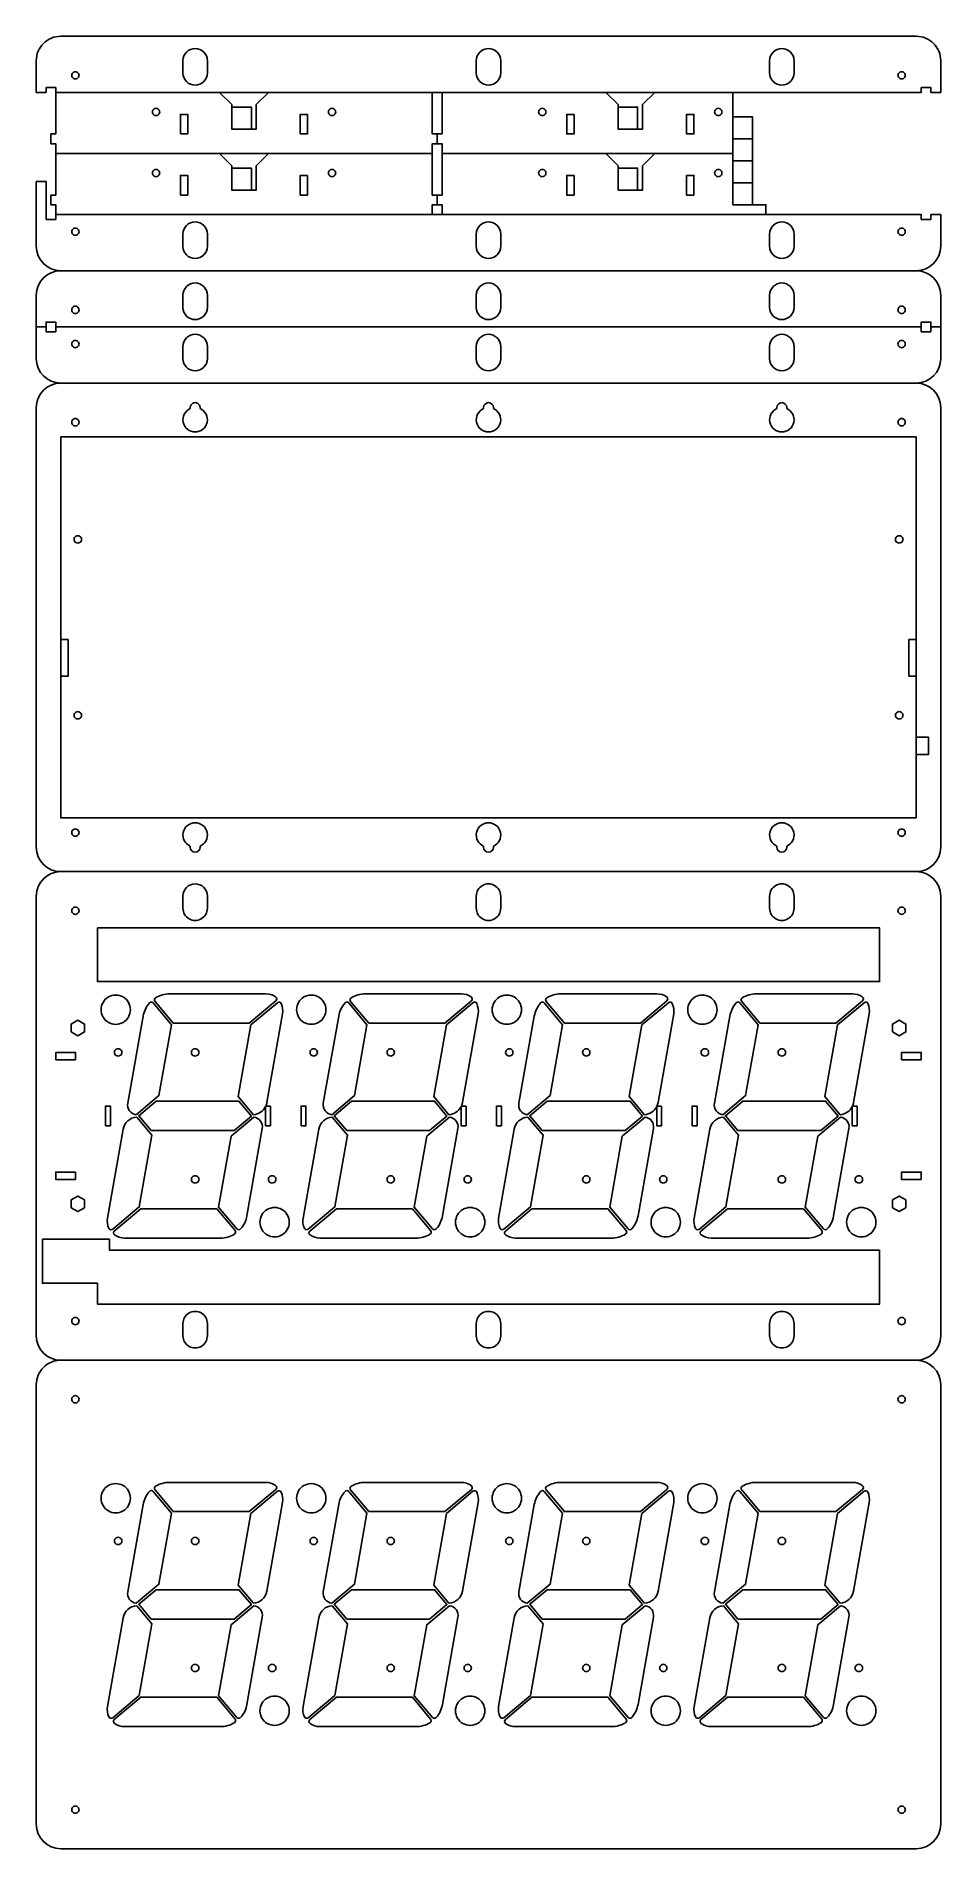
# Model space of a CAD drawing. Extents: x 0 to 370, y 0 to 742.
import ezdxf

# ---------------------------------------------------------------- set-up
doc = ezdxf.new("R2010")
doc.units = 0
doc.layers.add('Layer_1', color=7, linetype='CONTINUOUS')

msp = doc.modelspace()

# ---------------------------------------------------------------- linework, layer by layer
at = {"layer": 'Layer_1', "color": 7}
for points in [[(10.132267, 742.13124), (360.132032, 742.13124)], [(4.132261, 719.131255), (0.132266, 719.131255), (0.132266, 732.131246)], [(370.132026, 732.131246), (370.132026, 719.131255), (366.132028, 719.131255), (366.132028, 721.131253), (362.132031, 721.131253), (362.132031, 719.131255), (8.132256, 719.131255), (8.132256, 721.131253), (4.132261, 721.131253), (4.132261, 719.131255)], [(60.132214, 727.13125), (60.132214, 732.131246)], [(70.132214, 732.131246), (70.132214, 727.13125)], [(180.132147, 732.131246), (180.132147, 727.13125)], [(190.13214, 727.13125), (190.13214, 732.131246)], [(300.13207, 732.131246), (300.13207, 727.13125)], [(310.132064, 727.13125), (310.132064, 732.131246)], [(164.132476, 698.131428), (162.132477, 698.131428), (162.132477, 694.13143), (8.132579, 694.13143), (8.132579, 698.131428), (6.132568, 698.131428), (6.132568, 702.131425), (8.132579, 702.131425), (8.132579, 719.131415)], [(75.132522, 719.131415), (80.132539, 714.131418), (80.132539, 704.131424), (90.132533, 704.131424), (90.132533, 714.131418), (95.13252, 719.131415)], [(80.13221, 713.131508), (88.132204, 713.131508), (88.132204, 704.131514), (80.13221, 704.131514)], [(162.132477, 719.131415), (162.132477, 702.131425), (164.132476, 702.131425)], [(285.132029, 719.131744), (285.132029, 694.131756), (166.132115, 694.131756), (166.132115, 698.131752), (164.132116, 698.131752), (164.132116, 702.131746), (166.132115, 702.131746), (166.132115, 719.131744)], [(233.132072, 719.131744), (238.132059, 714.131731), (238.132059, 704.131757), (248.132053, 704.131757), (248.132053, 714.131731), (253.13207, 719.131744)], [(238.132089, 713.131508), (246.132084, 713.131508), (246.132084, 704.131514)], [(285.132059, 709.131511), (293.132054, 709.131511), (293.132054, 700.131517)], [(285.132059, 700.131517), (293.132054, 700.131517), (293.132054, 691.131522)], [(8.132119, 669.131136), (8.132119, 673.131134), (6.132108, 673.131134), (6.132108, 677.131131), (8.132119, 677.131131), (8.132119, 694.13112)], [(75.132062, 694.13112), (80.132079, 689.131124), (80.132079, 679.13113), (90.132073, 679.13113), (90.132073, 689.131124), (95.13206, 694.13112)], [(162.132017, 694.13112), (162.132017, 677.131131), (164.132016, 677.131131), (164.132016, 673.131134), (162.132017, 673.131134), (162.132017, 669.131136)], [(164.132576, 677.131072), (166.132575, 677.131072), (166.132575, 694.131069), (233.132532, 694.131069), (238.132519, 689.131057), (238.132519, 679.131083), (248.132513, 679.131083), (248.132513, 689.131057), (253.13253, 694.131069)], [(285.132059, 691.131522), (293.132054, 691.131522), (293.132054, 682.131528)], [(285.132489, 694.131069), (285.132489, 673.131078), (298.632501, 673.131078), (298.632501, 669.131082)], [(238.132089, 688.131524), (246.132084, 688.131524), (246.132084, 679.13153)], [(0.132256, 669.13183), (0.132256, 682.631818), (4.132251, 682.631818), (4.132251, 669.13183)], [(285.132059, 682.131528), (293.132054, 682.131528), (293.132054, 673.131534)], [(0.132256, 656.131828), (0.132256, 669.13183)], [(4.132251, 669.13183), (4.132251, 667.13182), (8.132246, 667.13182), (8.132246, 669.13183), (362.132021, 669.13183), (362.132021, 667.13182), (366.132018, 667.13182), (366.132018, 669.13183), (370.132016, 669.13183), (370.132016, 656.131828)], [(166.132575, 669.131082), (166.132575, 673.131078), (164.132576, 673.131078)], [(60.132204, 661.131841), (60.132204, 656.131828)], [(70.132203, 656.131828), (70.132203, 661.131841)], [(180.132136, 661.131841), (180.132136, 656.131828)], [(190.13213, 656.131828), (190.13213, 661.131841)], [(300.13206, 661.131841), (300.13206, 656.131828)], [(310.132054, 656.131828), (310.132054, 661.131841)], [(10.132257, 646.131541), (360.132022, 646.131541)], [(366.132018, 623.131555), (366.132018, 625.131554), (362.132021, 625.131554), (362.132021, 623.131555), (8.132246, 623.131555), (8.132246, 625.131554), (4.132251, 625.131554), (4.132251, 623.131555), (0.132256, 623.131555), (0.132256, 636.131547)], [(60.132204, 636.131547), (60.132204, 631.13155)], [(70.132203, 631.13155), (70.132203, 636.131547)], [(180.132136, 636.131547), (180.132136, 631.13155)], [(190.13213, 631.13155), (190.13213, 636.131547)], [(300.13206, 636.131547), (300.13206, 631.13155)], [(310.132054, 631.13155), (310.132054, 636.131547)], [(370.132016, 636.131547), (370.132016, 623.131555)], [(0.132266, 610.131317), (0.132266, 623.131319)], [(4.132261, 623.131319), (4.132261, 621.131309), (8.132256, 621.131309), (8.132256, 623.131319)], [(362.132031, 623.131319), (362.132031, 621.131309), (366.132028, 621.131309), (366.132028, 623.131319), (370.132026, 623.131319), (370.132026, 610.131317)], [(60.132214, 615.131331), (60.132214, 610.131317)], [(70.132214, 610.131317), (70.132214, 615.131331)], [(180.132147, 615.131331), (180.132147, 610.131317)], [(190.13214, 610.131317), (190.13214, 615.131331)], [(300.13207, 615.131331), (300.13207, 610.131317)], [(310.132064, 610.131317), (310.132064, 615.131331)], [(360.132032, 600.131343), (10.132267, 600.131343)], [(0.132331, 410.131777), (0.132331, 590.13145)], [(63.132213, 589.714025), (63.132213, 590.13145)], [(67.132205, 590.13145), (67.132205, 589.714025)], [(183.131984, 589.714025), (183.131984, 590.13145)], [(187.131976, 590.13145), (187.131976, 589.714025)], [(303.131768, 589.714025), (303.131768, 590.13145)], [(307.131758, 590.13145), (307.131758, 589.714025)], [(370.131629, 590.13145), (370.131629, 410.131777)], [(10.132313, 495.131632), (13.132307, 495.131632), (13.132307, 480.131664), (10.132313, 480.131664)], [(357.131669, 495.131632), (357.131669, 480.131664)], [(360.131641, 495.131632), (357.131669, 495.131632)], [(357.131669, 480.131664), (360.131641, 480.131664)], [(360.131641, 448.131719), (365.131648, 448.131719), (365.131648, 455.131708), (360.131641, 455.131708)], [(63.132213, 410.131777), (63.132213, 410.54921)], [(67.132205, 410.54921), (67.132205, 410.131777)], [(183.131984, 410.54921), (183.131984, 410.131777)], [(187.131976, 410.131777), (187.131976, 410.54921)], [(303.131768, 410.131777), (303.131768, 410.54921)], [(307.131758, 410.54921), (307.131758, 410.131777)], [(10.132824, 400.131556), (360.132153, 400.131556)], [(0.132837, 210.131904), (0.132837, 390.131576)], [(60.132709, 385.131582), (60.132709, 390.131576)], [(70.132696, 390.131576), (70.132696, 385.131585)], [(180.132493, 385.131585), (180.132493, 390.131576)], [(190.132475, 390.131576), (190.132475, 385.131585)], [(300.132267, 385.131585), (300.132267, 390.131576)], [(310.132249, 390.131576), (310.132249, 385.131585)], [(370.132134, 390.131576), (370.132134, 210.131904)], [(54.698945, 350.13165), (93.990382, 350.13165)], [(134.698787, 350.13165), (173.990229, 350.13165)], [(214.698634, 350.13165), (253.990079, 350.13165)], [(294.698481, 350.13165), (333.989927, 350.13165)], [(41.007365, 300.631747), (50.300811, 308.42985), (55.424696, 337.488877), (47.960787, 346.384046)], [(98.119295, 347.248941), (87.253764, 338.131681), (56.190742, 338.131681), (48.726808, 347.026823)], [(98.762083, 346.482894), (87.896552, 337.365634), (82.729194, 308.060096), (88.962318, 300.631747)], [(94.476428, 305.576853), (100.884024, 341.916141)], [(121.007218, 300.631747), (130.300653, 308.42985), (135.424543, 337.488877), (127.960624, 346.384046)], [(178.119145, 347.248941), (167.253614, 338.131681), (136.190587, 338.131681), (128.726668, 347.026823)], [(178.76193, 346.482894), (167.8964, 337.365634), (162.729041, 308.060096), (168.962168, 300.631747)], [(174.476276, 305.576853), (180.883871, 341.916141)], [(201.007065, 300.631747), (210.3005, 308.42985), (215.424393, 337.488877), (207.960474, 346.384046)], [(258.118992, 347.248941), (247.253461, 338.131681), (216.190434, 338.131681), (208.726515, 347.026823)], [(258.76178, 346.482894), (247.896247, 337.365634), (242.728891, 308.060096), (248.962016, 300.631747)], [(254.476123, 305.576853), (260.883721, 341.916141)], [(281.006915, 300.631747), (290.30035, 308.42985), (295.42424, 337.488877), (287.960321, 346.384046)], [(338.118842, 347.248941), (327.25331, 338.131681), (296.190284, 338.131681), (288.726365, 347.026823)], [(338.761628, 346.482894), (327.896097, 337.365634), (322.72874, 308.060096), (328.961865, 300.631747)], [(334.475973, 305.576853), (340.883569, 341.916141)], [(43.866077, 341.04188), (37.563052, 305.295681)], [(123.865922, 341.04188), (117.5629, 305.295681)], [(203.865769, 341.04188), (197.56275, 305.295681)], [(283.865619, 341.04188), (277.562597, 305.295681)], [(41.206517, 299.631757), (47.439639, 292.203408), (42.272283, 262.89787), (31.406739, 253.78061)], [(82.208058, 253.879538), (74.744137, 262.77468), (79.868022, 291.833707), (89.161467, 299.631757)], [(93.932658, 303.932498), (93.932658, 296.131749), (95.932653, 296.131749), (95.932653, 304.131728)], [(95.932653, 304.131728), (94.027876, 304.131728)], [(121.206364, 299.631757), (127.439489, 292.203408), (122.272133, 262.89787), (111.4066, 253.78061)], [(162.207906, 253.879538), (154.74399, 262.77468), (159.86788, 291.833707), (169.161315, 299.631757)], [(173.932505, 303.932498), (173.932505, 296.131749), (175.932503, 296.131749), (175.932503, 304.131728)], [(175.932503, 304.131728), (174.027726, 304.131728)], [(201.206214, 299.631757), (207.439338, 292.203408), (202.27198, 262.89787), (191.40645, 253.78061)], [(242.207756, 253.879538), (234.743837, 262.77468), (239.867727, 291.833707), (249.161165, 299.631757)], [(253.932355, 303.932498), (253.932355, 296.131749), (255.93235, 296.131749), (255.93235, 304.131728)], [(255.93235, 304.131728), (254.027573, 304.131728)], [(281.206061, 299.631757), (287.439186, 292.203408), (282.27183, 262.89787), (271.406297, 253.78061)], [(322.207604, 253.879538), (314.743687, 262.77468), (319.867576, 291.833707), (329.161012, 299.631757)], [(333.932203, 303.932498), (333.932203, 296.131749), (335.932199, 296.131749), (335.932199, 304.131728)], [(335.932199, 304.131728), (334.027422, 304.131728)], [(29.284811, 258.347363), (35.692399, 294.686651)], [(92.605783, 294.967902), (86.302764, 259.221703)], [(109.284661, 258.347363), (115.692257, 294.686651)], [(172.605633, 294.967902), (166.302611, 259.221703)], [(189.284509, 258.347363), (195.692104, 294.686651)], [(252.60548, 294.967902), (246.302461, 259.221703)], [(269.284358, 258.347363), (275.691954, 294.686651)], [(332.605329, 294.967902), (326.302308, 259.221703)], [(32.049543, 253.014563), (42.91506, 262.131823), (73.97809, 262.131823), (81.442014, 253.236654)], [(112.049388, 253.014563), (122.914918, 262.131823), (153.977946, 262.131823), (161.441864, 253.236654)], [(192.049235, 253.014563), (202.914768, 262.131823), (233.977796, 262.131823), (241.441712, 253.236654)], [(272.049085, 253.014563), (282.914616, 262.131823), (313.977643, 262.131823), (321.441561, 253.236654)], [(75.469888, 250.131828), (36.178464, 250.131828)], [(155.469746, 250.131828), (116.178301, 250.131828)], [(235.469596, 250.131828), (196.178151, 250.131828)], [(315.469443, 250.131828), (276.177998, 250.131828)], [(60.132709, 215.131911), (60.132709, 210.131904)], [(70.132696, 210.131904), (70.132696, 215.131911)], [(180.132493, 215.131911), (180.132493, 210.131904)], [(190.132475, 210.131904), (190.132475, 215.131911)], [(300.132267, 215.131911), (300.132267, 210.131904)], [(310.132249, 210.131904), (310.132249, 215.131911)], [(10.132824, 200.132182), (360.132153, 200.132182)], [(0.132837, 10.132531), (0.132837, 190.132203)], [(370.132134, 190.132203), (370.132134, 10.132531)], [(54.698945, 150.132277), (93.990382, 150.132277)], [(134.698787, 150.132277), (173.990229, 150.132277)], [(214.698634, 150.132277), (253.990079, 150.132277)], [(294.698481, 150.132277), (333.989927, 150.132277)], [(43.866077, 141.042507), (37.563052, 105.296308)], [(41.007365, 100.632374), (50.300811, 108.430477), (55.424696, 137.489503), (47.960787, 146.384672)], [(98.119295, 147.249567), (87.253764, 138.132307), (56.190742, 138.132307), (48.726808, 147.02745)], [(88.962318, 100.632374), (82.729194, 108.060722), (87.896552, 137.366261), (98.762083, 146.483521)], [(100.884024, 141.916768), (94.476428, 105.57748)], [(123.865922, 141.042507), (117.5629, 105.296308)], [(121.007218, 100.632374), (130.300653, 108.430477), (135.424543, 137.489503), (127.960624, 146.384672)], [(178.119145, 147.249567), (167.253614, 138.132307), (136.190587, 138.132307), (128.726668, 147.02745)], [(168.962168, 100.632374), (162.729041, 108.060722), (167.8964, 137.366261), (178.76193, 146.483521)], [(180.883871, 141.916768), (174.476276, 105.57748)], [(203.865769, 141.042507), (197.56275, 105.296308)], [(201.007065, 100.632374), (210.3005, 108.430477), (215.424393, 137.489503), (207.960474, 146.384672)], [(258.118992, 147.249567), (247.253461, 138.132307), (216.190434, 138.132307), (208.726515, 147.02745)], [(248.962016, 100.632374), (242.728891, 108.060722), (247.896247, 137.366261), (258.76178, 146.483521)], [(260.883721, 141.916768), (254.476123, 105.57748)], [(283.865619, 141.042507), (277.562597, 105.296308)], [(281.006915, 100.632374), (290.30035, 108.430477), (295.42424, 137.489503), (287.960321, 146.384672)], [(338.118842, 147.249567), (327.25331, 138.132307), (296.190284, 138.132307), (288.726365, 147.02745)], [(328.961865, 100.632374), (322.72874, 108.060722), (327.896097, 137.366261), (338.761628, 146.483521)], [(340.883569, 141.916768), (334.475973, 105.57748)], [(41.206517, 99.632383), (47.439639, 92.204035), (42.272283, 62.898497), (31.406739, 53.781237)], [(82.208058, 53.880164), (74.744137, 62.775307), (79.868022, 91.834333), (89.161467, 99.632383)], [(121.206364, 99.632383), (127.439489, 92.204035), (122.272133, 62.898497), (111.4066, 53.781237)], [(162.207906, 53.880164), (154.74399, 62.775307), (159.86788, 91.834333), (169.161315, 99.632383)], [(201.206214, 99.632383), (207.439338, 92.204035), (202.27198, 62.898497), (191.40645, 53.781237)], [(242.207756, 53.880164), (234.743837, 62.775307), (239.867727, 91.834333), (249.161165, 99.632383)], [(281.206061, 99.632383), (287.439186, 92.204035), (282.27183, 62.898497), (271.406297, 53.781237)], [(322.207604, 53.880164), (314.743687, 62.775307), (319.867576, 91.834333), (329.161012, 99.632383)], [(29.284811, 58.347989), (35.692399, 94.687277)], [(92.605783, 94.968529), (86.302764, 59.22233)], [(109.284661, 58.347989), (115.692257, 94.687277)], [(172.605633, 94.968529), (166.302611, 59.22233)], [(189.284509, 58.347989), (195.692104, 94.687277)], [(252.60548, 94.968529), (246.302461, 59.22233)], [(269.284358, 58.347989), (275.691954, 94.687277)], [(332.605329, 94.968529), (326.302308, 59.22233)], [(32.049543, 53.01519), (42.91506, 62.13245), (73.97809, 62.13245), (81.442014, 53.237281)], [(112.049388, 53.01519), (122.914918, 62.13245), (153.977946, 62.13245), (161.441864, 53.237281)], [(192.049235, 53.01519), (202.914768, 62.13245), (233.977796, 62.13245), (241.441712, 53.237281)], [(272.049085, 53.01519), (282.914616, 62.13245), (313.977643, 62.13245), (321.441561, 53.237281)], [(75.469888, 50.132454), (36.178464, 50.132454)], [(155.469746, 50.132454), (116.178301, 50.132454)], [(235.469596, 50.132454), (196.178151, 50.132454)], [(315.469443, 50.132454), (276.177998, 50.132454)], [(360.132153, 0.132569), (10.132824, 0.132569)]]:
    msp.add_lwpolyline(points, dxfattribs=at)
for points in [[(17.632247, 726.13125)], [(190.13214, 727.13125)], [(310.132064, 727.13125)], [(355.632035, 726.13125)], [(207.132089, 712.631756)], [(279.132043, 712.631756)], [(49.132549, 709.631421)], [(59.132543, 702.131425), (62.132551, 702.131425), (62.132551, 710.13142), (59.132543, 710.13142)], [(111.1325, 710.13142), (108.132522, 710.13142), (108.132522, 702.131425), (111.1325, 702.131425)], [(121.132503, 709.631421)], [(220.132071, 710.131735), (217.132093, 710.131735), (217.132093, 702.131746), (220.132071, 702.131746)], [(266.132041, 702.131746), (269.13205, 702.131746), (269.13205, 710.131735), (266.132041, 710.131735)], [(49.132089, 684.631126)], [(59.132083, 677.131131), (62.132091, 677.131131), (62.132091, 685.131126), (59.132083, 685.131126)], [(80.13221, 688.131524), (88.132204, 688.131524), (88.132204, 679.13153), (80.13221, 679.13153)], [(111.13204, 685.131126), (108.132062, 685.131126), (108.132062, 677.131131), (111.13204, 677.131131)], [(121.132043, 684.631126)], [(207.132549, 687.631082)], [(220.132531, 685.131061), (217.132553, 685.131061), (217.132553, 677.131072), (220.132531, 677.131072)], [(266.132501, 677.131072), (269.13251, 677.131072), (269.13251, 685.131061), (266.132501, 685.131061)], [(279.132503, 687.631082)], [(17.632237, 662.131833)], [(355.632025, 662.131833)], [(70.132203, 656.131828)], [(190.13213, 656.131828)], [(310.132054, 656.131828)], [(60.132204, 636.131547)], [(180.132136, 636.131547)], [(300.13206, 636.131547)], [(17.632237, 630.131551)], [(355.632025, 630.131551)], [(17.632247, 616.131322)], [(355.632035, 616.131322)], [(70.132214, 610.131317)], [(190.13214, 610.131317)], [(310.132064, 610.131317)], [(17.632298, 584.13146)], [(355.631669, 584.13146)], [(360.131641, 422.131773), (360.131641, 578.131472), (10.132313, 578.131472), (10.132313, 422.131773)], [(18.632296, 536.131546)], [(354.631652, 536.131546)], [(18.632296, 464.131678)], [(354.631652, 464.131678)], [(17.632298, 416.131775)], [(355.631669, 416.131775)], [(183.131984, 410.54921)], [(17.632795, 384.131586)], [(355.632161, 384.131586)], [(25.132792, 377.1316), (25.132792, 355.13163), (345.132181, 355.13163), (345.132181, 377.1316)], [(98.057531, 348.828871)], [(178.057381, 348.828871)], [(258.057228, 348.828871)], [(338.057077, 348.828871)], [(38.632761, 343.63167)], [(118.632611, 343.63167)], [(198.632458, 343.63167)], [(278.632308, 343.63167)], [(14.382818, 334.543964), (17.132813, 332.956255), (19.882807, 334.543964), (19.882807, 337.719381), (17.132813, 339.30709), (14.382818, 337.719381)], [(350.382172, 334.543964), (353.132166, 332.956255), (355.882161, 334.543964), (355.882161, 337.719381), (353.132166, 339.30709), (350.382172, 337.719381)], [(8.132816, 326.131685), (8.132816, 323.131713), (16.132796, 323.131713), (16.132796, 326.131685)], [(35.13278, 326.131685)], [(66.632715, 326.131685)], [(115.132616, 326.131685)], [(146.632557, 326.131685)], [(195.132466, 326.131685)], [(226.632405, 326.131685)], [(275.132314, 326.131685)], [(306.632255, 326.131685)], [(354.132164, 326.131685), (354.132164, 323.131713), (362.132149, 323.131713), (362.132149, 326.131685)], [(47.126955, 294.131767), (81.051114, 294.131767), (88.128176, 300.070117), (83.041875, 306.131737), (49.117729, 306.131737), (42.040667, 300.193387)], [(127.12681, 294.131767), (161.050962, 294.131767), (168.128023, 300.070117), (163.041723, 306.131737), (129.117571, 306.131737), (122.040509, 300.193387)], [(207.126657, 294.131767), (241.050809, 294.131767), (248.127873, 300.070117), (243.041573, 306.131737), (209.117418, 306.131737), (202.040356, 300.193387)], [(287.126507, 294.131767), (321.050659, 294.131767), (328.127721, 300.070117), (323.04142, 306.131737), (289.117268, 306.131737), (282.040206, 300.193387)], [(28.432775, 296.131749), (30.432783, 296.131749), (30.432783, 304.131728), (28.432775, 304.131728)], [(41.007365, 300.631827)], [(108.43263, 296.131749), (110.432625, 296.131749), (110.432625, 304.131728), (108.43263, 304.131728)], [(121.007218, 300.631827)], [(188.432478, 296.131749), (190.432475, 296.131749), (190.432475, 304.131728), (188.432478, 304.131728)], [(201.007065, 300.631827)], [(268.432328, 296.131749), (270.432323, 296.131749), (270.432323, 304.131728), (268.432328, 304.131728)], [(281.006915, 300.631827)], [(16.132796, 274.131792), (16.132796, 277.131791), (8.132816, 277.131791), (8.132816, 274.131792)], [(362.132149, 274.131792), (362.132149, 277.131791), (354.132164, 277.131791), (354.132164, 274.131792)], [(17.132813, 260.956387), (19.882807, 262.544096), (19.882807, 265.719513), (17.132813, 267.307222), (14.382818, 265.719513), (14.382818, 262.544096)], [(66.632715, 274.131792)], [(98.132648, 274.131792)], [(146.632557, 274.131792)], [(178.132498, 274.131792)], [(226.632405, 274.131792)], [(258.132346, 274.131792)], [(306.632255, 274.131792)], [(338.132195, 274.131792)], [(350.382172, 262.544096), (353.132166, 260.956387), (355.882161, 262.544096), (355.882161, 265.719513), (353.132166, 267.307222), (350.382172, 265.719513)], [(103.632637, 256.631834)], [(183.632487, 256.631834)], [(263.632335, 256.631834)], [(343.632184, 256.631834)], [(25.132792, 231.631878), (25.132792, 223.13189), (345.132181, 223.13189), (345.132181, 245.131847), (30.132773, 245.131847), (30.132773, 249.631845), (2.632827, 249.631845), (2.632827, 231.631878)], [(32.111297, 251.434633)], [(112.111152, 251.434633)], [(192.111002, 251.434633)], [(272.110849, 251.434633)], [(17.632795, 216.131902)], [(355.632161, 216.131902)], [(70.132696, 210.131904)], [(190.132475, 210.131904)], [(310.132249, 210.131904)], [(17.632795, 184.132213)], [(355.632161, 184.132213)], [(98.057531, 148.829497)], [(178.057381, 148.829497)], [(258.057228, 148.829497)], [(338.057077, 148.829497)], [(38.632761, 143.632297)], [(118.632611, 143.632297)], [(198.632458, 143.632297)], [(278.632308, 143.632297)], [(35.13278, 126.132312)], [(66.632715, 126.132312)], [(115.132616, 126.132312)], [(146.632557, 126.132312)], [(195.132466, 126.132312)], [(226.632405, 126.132312)], [(275.132314, 126.132312)], [(306.632255, 126.132312)], [(47.126955, 94.132394), (81.051114, 94.132394), (88.128176, 100.070744), (83.041875, 106.132363), (49.117729, 106.132363), (42.040667, 100.194013)], [(127.12681, 94.132394), (161.050962, 94.132394), (168.128023, 100.070744), (163.041723, 106.132363), (129.117571, 106.132363), (122.040509, 100.194013)], [(207.126657, 94.132394), (241.050809, 94.132394), (248.127873, 100.070744), (243.041573, 106.132363), (209.117418, 106.132363), (202.040356, 100.194013)], [(287.126507, 94.132394), (321.050659, 94.132394), (328.127721, 100.070744), (323.04142, 106.132363), (289.117268, 106.132363), (282.040206, 100.194013)], [(41.007365, 100.632453)], [(121.007218, 100.632453)], [(201.007065, 100.632453)], [(281.006915, 100.632453)], [(66.632715, 74.132419)], [(98.132648, 74.132419)], [(146.632557, 74.132419)], [(178.132498, 74.132419)], [(226.632405, 74.132419)], [(258.132346, 74.132419)], [(306.632255, 74.132419)], [(338.132195, 74.132419)], [(103.632637, 56.632461)], [(183.632487, 56.632461)], [(263.632335, 56.632461)], [(343.632184, 56.632461)], [(32.111297, 51.43526)], [(112.111152, 51.43526)], [(192.111002, 51.43526)], [(272.110849, 51.43526)], [(17.632795, 16.132528)], [(355.632161, 16.132528)]]:
    msp.add_lwpolyline(points, close=True, dxfattribs=at)
for points in [[(3.061199, 739.202312), (4.936563, 741.077675), (7.480102, 742.131242), (10.132267, 742.13124)], [(360.132032, 742.13124), (362.784195, 742.13124), (365.327733, 741.077672), (367.203095, 739.20231)], [(0.132266, 732.131246), (0.132266, 734.783411), (1.185835, 737.326949), (3.061199, 739.202312)], [(60.132214, 732.131246), (60.132995, 734.892118), (62.371342, 737.129832), (65.132214, 737.129832)], [(65.132214, 737.129832), (67.893085, 737.129832), (70.131433, 734.892118), (70.132214, 732.131246)], [(185.132143, 737.128081), (182.371956, 737.128081), (180.133893, 734.891433), (180.132147, 732.131246)], [(190.13214, 732.131246), (190.130394, 734.891433), (187.892331, 737.128081), (185.132143, 737.128081)], [(305.132067, 737.129008), (302.371518, 737.129008), (300.133305, 734.891795), (300.13207, 732.131246)], [(310.132064, 732.131246), (310.130829, 734.891795), (307.892616, 737.129008), (305.132067, 737.129008)], [(367.203095, 739.20231), (369.078458, 737.326947), (370.132026, 734.78341), (370.132026, 732.131246)], [(15.382245, 727.43029), (14.918142, 727.16234), (14.632244, 726.667149), (14.632244, 726.13125)], [(16.882246, 727.43029), (16.418144, 727.698239), (15.846347, 727.698239), (15.382245, 727.43029)], [(17.632247, 726.13125), (17.632247, 726.667149), (17.346348, 727.16234), (16.882246, 727.43029)], [(353.382036, 727.430287), (352.917935, 727.162338), (352.632037, 726.667148), (352.632037, 726.13125)], [(354.882035, 727.430287), (354.417934, 727.698237), (353.846138, 727.698237), (353.382036, 727.430287)], [(355.632035, 726.13125), (355.632035, 726.667148), (355.346137, 727.162338), (354.882035, 727.430287)], [(14.632244, 726.13125), (14.632244, 725.595351), (14.918142, 725.10016), (15.382245, 724.832211)], [(15.382245, 724.832211), (15.846347, 724.564261), (16.418144, 724.564261), (16.882246, 724.832211)], [(16.882246, 724.832211), (17.346348, 725.10016), (17.632247, 725.595351), (17.632247, 726.13125)], [(65.132214, 722.132664), (62.371342, 722.132664), (60.132995, 724.370378), (60.132214, 727.13125)], [(70.132214, 727.13125), (70.131433, 724.370378), (67.893085, 722.132664), (65.132214, 722.132664)], [(180.132147, 727.13125), (180.133893, 724.371063), (182.371956, 722.134415), (185.132143, 722.134415)], [(185.132143, 722.134415), (187.892331, 722.134415), (190.130394, 724.371063), (190.13214, 727.13125)], [(300.13207, 727.13125), (300.133305, 724.370701), (302.371518, 722.133488), (305.132067, 722.133488)], [(305.132067, 722.133488), (307.892616, 722.133488), (310.130829, 724.370701), (310.132064, 727.13125)], [(352.632037, 726.13125), (352.632037, 725.595352), (352.917935, 725.100162), (353.382036, 724.832213)], [(353.382036, 724.832213), (353.846138, 724.564264), (354.417934, 724.564264), (354.882035, 724.832213)], [(354.882035, 724.832213), (355.346137, 725.100162), (355.632035, 725.595352), (355.632035, 726.13125)], [(49.132549, 712.631419), (48.596651, 712.631419), (48.101461, 712.345521), (47.833512, 711.881419)], [(50.431586, 711.881419), (50.163637, 712.345521), (49.668447, 712.631419), (49.132549, 712.631419)], [(121.132503, 712.631419), (120.596605, 712.631419), (120.101415, 712.345521), (119.833466, 711.881419)], [(122.431541, 711.881419), (122.163592, 712.345521), (121.668401, 712.631419), (121.132503, 712.631419)], [(207.132089, 712.631756), (206.59619, 712.631756), (206.100999, 712.345857), (205.833049, 711.881755)], [(208.431128, 711.881755), (208.163179, 712.345857), (207.667988, 712.631756), (207.132089, 712.631756)], [(279.132043, 712.631756), (278.596144, 712.631756), (278.100953, 712.345857), (277.833004, 711.881755)], [(280.431083, 711.881755), (280.163133, 712.345857), (279.667942, 712.631756), (279.132043, 712.631756)], [(47.833512, 711.881419), (47.565563, 711.417318), (47.565563, 710.845522), (47.833512, 710.38142)], [(47.833512, 710.38142), (48.101461, 709.917319), (48.596651, 709.631421), (49.132549, 709.631421)], [(49.132549, 709.631421), (49.668447, 709.631421), (50.163637, 709.917319), (50.431586, 710.38142)], [(50.431586, 710.38142), (50.699535, 710.845522), (50.699535, 711.417318), (50.431586, 711.881419)], [(119.833466, 711.881419), (119.565517, 711.417318), (119.565517, 710.845522), (119.833466, 710.38142)], [(119.833466, 710.38142), (120.101415, 709.917319), (120.596605, 709.631421), (121.132503, 709.631421)], [(121.132503, 709.631421), (121.668401, 709.631421), (122.163592, 709.917319), (122.431541, 710.38142)], [(122.431541, 710.38142), (122.69949, 710.845522), (122.69949, 711.417318), (122.431541, 711.881419)], [(205.833049, 711.881755), (205.5651, 711.417653), (205.5651, 710.845856), (205.833049, 710.381753)], [(205.833049, 710.381753), (206.100999, 709.917651), (206.59619, 709.631753), (207.132089, 709.631753)], [(207.132089, 709.631753), (207.667988, 709.631753), (208.163179, 709.917651), (208.431128, 710.381753)], [(208.431128, 710.381753), (208.699078, 710.845856), (208.699078, 711.417653), (208.431128, 711.881755)], [(277.833004, 711.881755), (277.565054, 711.417653), (277.565054, 710.845856), (277.833004, 710.381753)], [(277.833004, 710.381753), (278.100953, 709.917651), (278.596144, 709.631753), (279.132043, 709.631753)], [(279.132043, 709.631753), (279.667942, 709.631753), (280.163133, 709.917651), (280.431083, 710.381753)], [(280.431083, 710.381753), (280.699032, 710.845856), (280.699032, 711.417653), (280.431083, 711.881755)], [(47.833052, 686.881125), (47.565103, 686.417024), (47.565103, 685.845227), (47.833052, 685.381126)], [(49.132089, 687.631125), (48.596191, 687.631125), (48.101001, 687.345226), (47.833052, 686.881125)], [(47.833052, 685.381126), (48.101001, 684.917025), (48.596191, 684.631126), (49.132089, 684.631126)], [(50.431126, 686.881125), (50.163177, 687.345226), (49.667987, 687.631125), (49.132089, 687.631125)], [(49.132089, 684.631126), (49.667987, 684.631126), (50.163177, 684.917025), (50.431126, 685.381126)], [(50.431126, 685.381126), (50.699075, 685.845227), (50.699075, 686.417024), (50.431126, 686.881125)], [(119.833006, 686.881125), (119.565057, 686.417024), (119.565057, 685.845227), (119.833006, 685.381126)], [(121.132043, 687.631125), (120.596145, 687.631125), (120.100955, 687.345226), (119.833006, 686.881125)], [(119.833006, 685.381126), (120.100955, 684.917025), (120.596145, 684.631126), (121.132043, 684.631126)], [(122.431081, 686.881125), (122.163132, 687.345226), (121.667941, 687.631125), (121.132043, 687.631125)], [(121.132043, 684.631126), (121.667941, 684.631126), (122.163132, 684.917025), (122.431081, 685.381126)], [(122.431081, 685.381126), (122.69903, 685.845227), (122.69903, 686.417024), (122.431081, 686.881125)], [(205.833509, 686.881081), (205.56556, 686.416979), (205.56556, 685.845181), (205.833509, 685.381079)], [(207.132549, 687.631082), (206.59665, 687.631082), (206.101459, 687.345183), (205.833509, 686.881081)], [(205.833509, 685.381079), (206.101459, 684.916977), (206.59665, 684.631078), (207.132549, 684.631078)], [(208.431588, 686.881081), (208.163639, 687.345183), (207.668448, 687.631082), (207.132549, 687.631082)], [(207.132549, 684.631078), (207.668448, 684.631078), (208.163639, 684.916977), (208.431588, 685.381079)], [(208.431588, 685.381079), (208.699538, 685.845181), (208.699538, 686.416979), (208.431588, 686.881081)], [(277.833464, 686.881081), (277.565514, 686.416979), (277.565514, 685.845181), (277.833464, 685.381079)], [(279.132503, 687.631082), (278.596604, 687.631082), (278.101413, 687.345183), (277.833464, 686.881081)], [(277.833464, 685.381079), (278.101413, 684.916977), (278.596604, 684.631078), (279.132503, 684.631078)], [(280.431543, 686.881081), (280.163593, 687.345183), (279.668402, 687.631082), (279.132503, 687.631082)], [(279.132503, 684.631078), (279.668402, 684.631078), (280.163593, 684.916977), (280.431543, 685.381079)], [(280.431543, 685.381079), (280.699492, 685.845181), (280.699492, 686.416979), (280.431543, 686.881081)], [(15.382235, 663.430872), (14.918132, 663.162923), (14.632234, 662.667732), (14.632234, 662.131833)], [(14.632234, 662.131833), (14.632234, 661.595934), (14.918132, 661.100743), (15.382235, 660.832793)], [(16.882236, 663.430872), (16.418134, 663.698822), (15.846337, 663.698822), (15.382235, 663.430872)], [(15.382235, 660.832793), (15.846337, 660.564844), (16.418134, 660.564844), (16.882236, 660.832793)], [(17.632237, 662.131833), (17.632237, 662.667732), (17.346338, 663.162923), (16.882236, 663.430872)], [(16.882236, 660.832793), (17.346338, 661.100743), (17.632237, 661.595934), (17.632237, 662.131833)], [(65.132204, 666.130109), (62.371456, 666.130109), (60.13316, 663.892589), (60.132204, 661.131841)], [(70.132203, 661.131841), (70.131247, 663.892589), (67.892951, 666.130109), (65.132204, 666.130109)], [(185.132133, 666.129603), (182.371584, 666.129603), (180.13337, 663.89239), (180.132136, 661.131841)], [(190.13213, 661.131841), (190.130895, 663.89239), (187.892682, 666.129603), (185.132133, 666.129603)], [(305.132057, 666.129603), (302.371508, 666.129603), (300.133295, 663.89239), (300.13206, 661.131841)], [(310.132054, 661.131841), (310.130819, 663.89239), (307.892606, 666.129603), (305.132057, 666.129603)], [(353.382026, 663.43087), (352.917925, 663.162921), (352.632027, 662.667731), (352.632027, 662.131833)], [(352.632027, 662.131833), (352.632027, 661.595935), (352.917925, 661.100744), (353.382026, 660.832795)], [(354.882025, 663.43087), (354.417924, 663.698819), (353.846128, 663.698819), (353.382026, 663.43087)], [(353.382026, 660.832795), (353.846128, 660.564846), (354.417924, 660.564846), (354.882025, 660.832795)], [(355.632025, 662.131833), (355.632025, 662.667731), (355.346127, 663.162921), (354.882025, 663.43087)], [(354.882025, 660.832795), (355.346127, 661.100744), (355.632025, 661.595935), (355.632025, 662.131833)], [(10.132257, 646.131854), (4.609418, 646.13185), (0.132267, 650.608989), (0.132256, 656.131828)], [(60.132204, 656.131828), (60.13316, 653.37108), (62.371456, 651.13356), (65.132204, 651.13356)], [(65.132204, 651.13356), (67.892951, 651.13356), (70.131247, 653.37108), (70.132203, 656.131828)], [(180.132136, 656.131828), (180.13337, 653.371279), (182.371584, 651.134066), (185.132133, 651.134066)], [(185.132133, 651.134066), (187.892682, 651.134066), (190.130895, 653.371279), (190.13213, 656.131828)], [(300.13206, 656.131828), (300.133295, 653.371279), (302.371508, 651.134066), (305.132057, 651.134066)], [(305.132057, 651.134066), (307.892606, 651.134066), (310.130819, 653.371279), (310.132054, 656.131828)], [(370.132016, 656.131828), (370.132006, 650.608991), (365.654858, 646.131854), (360.132022, 646.131854)], [(0.132256, 636.131547), (0.132256, 641.654394), (4.60941, 646.131541), (10.132257, 646.131541)], [(360.132022, 646.131541), (365.654868, 646.131541), (370.132016, 641.654394), (370.132016, 636.131547)], [(65.132204, 641.129815), (62.371456, 641.129815), (60.13316, 638.892294), (60.132204, 636.131547)], [(70.132203, 636.131547), (70.131247, 638.892294), (67.892951, 641.129815), (65.132204, 641.129815)], [(185.132133, 641.129308), (182.371584, 641.129308), (180.13337, 638.892096), (180.132136, 636.131547)], [(190.13213, 636.131547), (190.130895, 638.892096), (187.892682, 641.129308), (185.132133, 641.129308)], [(305.132057, 641.129308), (302.371508, 641.129308), (300.133295, 638.892096), (300.13206, 636.131547)], [(310.132054, 636.131547), (310.130819, 638.892096), (307.892606, 641.129308), (305.132057, 641.129308)], [(15.382235, 631.43059), (14.918132, 631.162641), (14.632234, 630.66745), (14.632234, 630.131551)], [(16.882236, 631.43059), (16.418134, 631.69854), (15.846337, 631.69854), (15.382235, 631.43059)], [(17.632237, 630.131551), (17.632237, 630.66745), (17.346338, 631.162641), (16.882236, 631.43059)], [(60.132204, 631.13155), (60.13316, 628.370803), (62.371456, 626.133282), (65.132204, 626.133282)], [(65.132204, 626.133282), (67.892951, 626.133282), (70.131247, 628.370803), (70.132203, 631.13155)], [(180.132136, 631.13155), (180.13337, 628.371002), (182.371584, 626.133789), (185.132133, 626.133789)], [(185.132133, 626.133789), (187.892682, 626.133789), (190.130895, 628.371002), (190.13213, 631.13155)], [(300.13206, 631.13155), (300.133295, 628.371002), (302.371508, 626.133789), (305.132057, 626.133789)], [(305.132057, 626.133789), (307.892606, 626.133789), (310.130819, 628.371002), (310.132054, 631.13155)], [(353.382026, 631.430588), (352.917925, 631.162639), (352.632027, 630.667449), (352.632027, 630.131551)], [(354.882025, 631.430588), (354.417924, 631.698537), (353.846128, 631.698537), (353.382026, 631.430588)], [(355.632025, 630.131551), (355.632025, 630.667449), (355.346127, 631.162639), (354.882025, 631.430588)], [(14.632234, 630.131551), (14.632234, 629.595652), (14.918132, 629.100461), (15.382235, 628.832512)], [(15.382235, 628.832512), (15.846337, 628.564562), (16.418134, 628.564562), (16.882236, 628.832512)], [(16.882236, 628.832512), (17.346338, 629.100461), (17.632237, 629.595652), (17.632237, 630.131551)], [(352.632027, 630.131551), (352.632027, 629.595653), (352.917925, 629.100463), (353.382026, 628.832514)], [(353.382026, 628.832514), (353.846128, 628.564565), (354.417924, 628.564565), (354.882025, 628.832514)], [(354.882025, 628.832514), (355.346127, 629.100463), (355.632025, 629.595653), (355.632025, 630.131551)], [(15.382245, 617.430361), (14.918142, 617.162412), (14.632244, 616.667221), (14.632244, 616.131322)], [(14.632244, 616.131322), (14.632244, 615.595423), (14.918142, 615.100232), (15.382245, 614.832282)], [(16.882246, 617.430361), (16.418144, 617.698311), (15.846347, 617.698311), (15.382245, 617.430361)], [(17.632247, 616.131322), (17.632247, 616.667221), (17.346348, 617.162412), (16.882246, 617.430361)], [(16.882246, 614.832282), (17.346348, 615.100232), (17.632247, 615.595423), (17.632247, 616.131322)], [(65.132214, 620.129916), (62.371342, 620.129916), (60.132995, 617.892202), (60.132214, 615.131331)], [(70.132214, 615.131331), (70.131433, 617.892202), (67.893085, 620.129916), (65.132214, 620.129916)], [(185.132143, 620.128166), (182.371956, 620.128166), (180.133893, 617.891517), (180.132147, 615.131331)], [(190.13214, 615.131331), (190.130394, 617.891517), (187.892331, 620.128166), (185.132143, 620.128166)], [(305.132067, 620.129092), (302.371518, 620.129092), (300.133305, 617.891879), (300.13207, 615.131331)], [(310.132064, 615.131331), (310.130829, 617.891879), (307.892616, 620.129092), (305.132067, 620.129092)], [(353.382036, 617.430359), (352.917935, 617.16241), (352.632037, 616.66722), (352.632037, 616.131322)], [(352.632037, 616.131322), (352.632037, 615.595424), (352.917935, 615.100234), (353.382036, 614.832285)], [(354.882035, 617.430359), (354.417934, 617.698308), (353.846138, 617.698308), (353.382036, 617.430359)], [(355.632035, 616.131322), (355.632035, 616.66722), (355.346137, 617.16241), (354.882035, 617.430359)], [(354.882035, 614.832285), (355.346137, 615.100234), (355.632035, 615.595424), (355.632035, 616.131322)], [(10.132267, 600.131343), (4.609428, 600.131339), (0.132277, 604.608478), (0.132266, 610.131317)], [(15.382245, 614.832282), (15.846347, 614.564333), (16.418144, 614.564333), (16.882246, 614.832282)], [(60.132214, 610.131317), (60.132995, 607.370445), (62.371342, 605.132731), (65.132214, 605.132731)], [(65.132214, 605.132731), (67.893085, 605.132731), (70.131433, 607.370445), (70.132214, 610.131317)], [(180.132147, 610.131317), (180.133893, 607.37113), (182.371956, 605.134482), (185.132143, 605.134482)], [(185.132143, 605.134482), (187.892331, 605.134482), (190.130394, 607.37113), (190.13214, 610.131317)], [(300.13207, 610.131317), (300.133305, 607.370768), (302.371518, 605.133555), (305.132067, 605.133555)], [(305.132067, 605.133555), (307.892616, 605.133555), (310.130829, 607.370768), (310.132064, 610.131317)], [(353.382036, 614.832285), (353.846138, 614.564336), (354.417934, 614.564336), (354.882035, 614.832285)], [(370.132026, 610.131317), (370.132016, 604.60848), (365.654868, 600.131343), (360.132032, 600.131343)], [(0.132331, 590.13145), (0.132332, 595.654285), (4.609476, 600.131429), (10.132313, 600.131429)], [(360.131641, 600.131429), (365.654491, 600.131432), (370.131629, 595.654288), (370.131629, 590.13145)], [(60.237687, 584.109912), (59.753944, 586.427661), (60.962187, 588.766948), (63.132213, 589.714025)], [(63.132213, 590.13145), (63.132213, 590.845979), (63.51341, 591.506232), (64.132211, 591.863497)], [(64.132211, 591.863497), (64.751012, 592.220762), (65.513406, 592.220762), (66.132207, 591.863497)], [(66.132207, 591.863497), (66.751008, 591.506232), (67.132205, 590.845979), (67.132205, 590.13145)], [(67.132205, 589.714025), (69.302232, 588.766948), (70.510474, 586.427661), (70.026731, 584.109912)], [(180.237458, 584.109912), (179.753715, 586.427661), (180.961958, 588.766948), (183.131984, 589.714025)], [(183.131984, 590.13145), (183.132385, 591.235733), (184.027697, 592.130718), (185.13198, 592.130718)], [(185.13198, 592.130718), (186.236263, 592.130718), (187.131575, 591.235733), (187.131976, 590.13145)], [(187.131976, 589.714025), (189.302002, 588.766948), (190.510245, 586.427661), (190.026502, 584.109912)], [(300.23724, 584.109912), (299.753498, 586.427662), (300.961741, 588.766949), (303.131768, 589.714025)], [(303.131768, 590.13145), (303.133099, 591.235074), (304.028138, 592.129033), (305.131763, 592.129033)], [(305.131763, 592.129033), (306.235388, 592.129033), (307.130426, 591.235074), (307.131758, 590.13145)], [(307.131758, 589.714025), (309.301785, 588.766949), (310.510028, 586.427662), (310.026285, 584.109912)], [(15.382303, 585.430495), (14.918202, 585.162547), (14.632304, 584.667357), (14.632304, 584.13146)], [(14.632304, 584.13146), (14.632304, 583.595562), (14.918202, 583.100373), (15.382303, 582.832424)], [(16.8823, 585.430495), (16.418199, 585.698444), (15.846403, 585.698444), (15.382303, 585.430495)], [(15.382303, 582.832424), (15.846403, 582.564475), (16.418199, 582.564475), (16.8823, 582.832424)], [(17.632298, 584.13146), (17.632298, 584.667357), (17.3464, 585.162547), (16.8823, 585.430495)], [(16.8823, 582.832424), (17.3464, 583.100373), (17.632298, 583.595562), (17.632298, 584.13146)], [(65.132209, 580.131468), (62.764516, 580.131468), (60.721429, 581.792162), (60.237687, 584.109912)], [(70.026731, 584.109912), (69.542989, 581.792162), (67.499902, 580.131468), (65.132209, 580.131468)], [(185.13198, 580.131468), (182.764287, 580.131468), (180.7212, 581.792162), (180.237458, 584.109912)], [(190.026502, 584.109912), (189.54276, 581.792162), (187.499673, 580.131468), (185.13198, 580.131468)], [(305.131763, 580.131467), (302.76407, 580.131467), (300.720983, 581.792162), (300.23724, 584.109912)], [(310.026285, 584.109912), (309.542543, 581.792162), (307.499456, 580.131467), (305.131763, 580.131467)], [(353.38167, 585.430497), (352.917569, 585.162548), (352.631671, 584.667358), (352.631671, 584.13146)], [(352.631671, 584.13146), (352.631671, 583.595562), (352.917569, 583.100371), (353.38167, 582.832422)], [(354.88167, 585.430497), (354.417568, 585.698446), (353.845772, 585.698446), (353.38167, 585.430497)], [(353.38167, 582.832422), (353.845772, 582.564473), (354.417568, 582.564473), (354.88167, 582.832422)], [(355.631669, 584.13146), (355.631669, 584.667358), (355.345771, 585.162548), (354.88167, 585.430497)], [(354.88167, 582.832422), (355.345771, 583.100371), (355.631669, 583.595562), (355.631669, 584.13146)], [(16.382301, 537.430582), (15.9182, 537.162633), (15.632302, 536.667443), (15.632302, 536.131546)], [(15.632302, 536.131546), (15.632302, 535.595649), (15.9182, 535.100459), (16.382301, 534.83251)], [(17.882298, 537.430582), (17.418197, 537.69853), (16.846401, 537.69853), (16.382301, 537.430582)], [(16.382301, 534.83251), (16.846401, 534.564562), (17.418197, 534.564562), (17.882298, 534.83251)], [(18.632296, 536.131546), (18.632296, 536.667443), (18.346399, 537.162633), (17.882298, 537.430582)], [(17.882298, 534.83251), (18.346399, 535.100459), (18.632296, 535.595649), (18.632296, 536.131546)], [(352.381653, 537.430584), (351.917552, 537.162635), (351.631653, 536.667444), (351.631653, 536.131546)], [(351.631653, 536.131546), (351.631653, 535.595648), (351.917552, 535.100458), (352.381653, 534.832508)], [(353.881652, 537.430584), (353.417551, 537.698533), (352.845754, 537.698533), (352.381653, 537.430584)], [(352.381653, 534.832508), (352.845754, 534.564559), (353.417551, 534.564559), (353.881652, 534.832508)], [(354.631652, 536.131546), (354.631652, 536.667444), (354.345754, 537.162635), (353.881652, 537.430584)], [(353.881652, 534.832508), (354.345754, 535.100458), (354.631652, 535.595648), (354.631652, 536.131546)], [(16.382301, 465.430714), (15.9182, 465.162765), (15.632302, 464.667576), (15.632302, 464.131678)], [(15.632302, 464.131678), (15.632302, 463.595781), (15.9182, 463.100591), (16.382301, 462.832642)], [(17.882298, 465.430714), (17.418197, 465.698663), (16.846401, 465.698663), (16.382301, 465.430714)], [(16.382301, 462.832642), (16.846401, 462.564694), (17.418197, 462.564694), (17.882298, 462.832642)], [(18.632296, 464.131678), (18.632296, 464.667576), (18.346399, 465.162765), (17.882298, 465.430714)], [(17.882298, 462.832642), (18.346399, 463.100591), (18.632296, 463.595781), (18.632296, 464.131678)], [(352.381653, 465.430716), (351.917552, 465.162767), (351.631653, 464.667576), (351.631653, 464.131678)], [(351.631653, 464.131678), (351.631653, 463.59578), (351.917552, 463.10059), (352.381653, 462.832641)], [(353.881652, 465.430716), (353.417551, 465.698665), (352.845754, 465.698665), (352.381653, 465.430716)], [(352.381653, 462.832641), (352.845754, 462.564691), (353.417551, 462.564691), (353.881652, 462.832641)], [(354.631652, 464.131678), (354.631652, 464.667576), (354.345754, 465.162767), (353.881652, 465.430716)], [(353.881652, 462.832641), (354.345754, 463.10059), (354.631652, 463.59578), (354.631652, 464.131678)], [(15.382303, 417.430811), (14.918202, 417.162862), (14.632304, 416.667672), (14.632304, 416.131775)], [(14.632304, 416.131775), (14.632304, 415.595878), (14.918202, 415.100688), (15.382303, 414.83274)], [(16.8823, 417.430811), (16.418199, 417.698759), (15.846403, 417.698759), (15.382303, 417.430811)], [(17.632298, 416.131775), (17.632298, 416.667672), (17.3464, 417.162862), (16.8823, 417.430811)], [(16.8823, 414.83274), (17.3464, 415.100688), (17.632298, 415.595878), (17.632298, 416.131775)], [(63.132213, 410.54921), (60.962187, 411.496287), (59.753944, 413.835574), (60.237687, 416.153323)], [(60.237687, 416.153323), (60.721429, 418.471072), (62.764516, 420.131767), (65.132209, 420.131767)], [(65.132209, 420.131767), (67.499902, 420.131767), (69.542989, 418.471072), (70.026731, 416.153323)], [(70.026731, 416.153323), (70.510474, 413.835574), (69.302232, 411.496287), (67.132205, 410.54921)], [(180.237458, 416.153323), (179.753715, 413.835574), (180.961958, 411.496287), (183.131984, 410.54921)], [(185.13198, 420.131767), (182.764287, 420.131767), (180.7212, 418.471072), (180.237458, 416.153323)], [(190.026502, 416.153323), (189.54276, 418.471072), (187.499673, 420.131767), (185.13198, 420.131767)], [(187.131976, 410.54921), (189.302002, 411.496287), (190.510245, 413.835574), (190.026502, 416.153323)], [(303.131768, 410.54921), (300.961741, 411.496286), (299.753498, 413.835573), (300.23724, 416.153323)], [(300.23724, 416.153323), (300.720983, 418.471073), (302.76407, 420.131768), (305.131763, 420.131768)], [(305.131763, 420.131768), (307.499456, 420.131768), (309.542543, 418.471073), (310.026285, 416.153323)], [(310.026285, 416.153323), (310.510028, 413.835573), (309.301785, 411.496286), (307.131758, 410.54921)], [(353.38167, 417.430813), (352.917569, 417.162864), (352.631671, 416.667673), (352.631671, 416.131775)], [(352.631671, 416.131775), (352.631671, 415.595877), (352.917569, 415.100687), (353.38167, 414.832737)], [(354.88167, 417.430813), (354.417568, 417.698762), (353.845772, 417.698762), (353.38167, 417.430813)], [(355.631669, 416.131775), (355.631669, 416.667673), (355.345771, 417.162864), (354.88167, 417.430813)], [(354.88167, 414.832737), (355.345771, 415.100687), (355.631669, 415.595877), (355.631669, 416.131775)], [(10.132313, 400.131816), (4.609483, 400.131816), (0.132343, 404.608955), (0.132331, 410.131777)], [(15.382303, 414.83274), (15.846403, 414.564791), (16.418199, 414.564791), (16.8823, 414.83274)], [(65.132209, 408.131781), (64.027642, 408.131781), (63.132213, 409.02721), (63.132213, 410.131777)], [(67.132205, 410.131777), (67.132205, 409.02721), (66.236776, 408.131781), (65.132209, 408.131781)], [(183.131984, 410.131777), (183.132385, 409.027494), (184.027697, 408.132508), (185.13198, 408.132508)], [(185.13198, 408.132508), (186.236263, 408.132508), (187.131575, 409.027494), (187.131976, 410.131777)], [(305.131763, 408.134194), (304.028138, 408.134194), (303.133099, 409.028153), (303.131768, 410.131777)], [(307.131758, 410.131777), (307.130426, 409.028153), (306.235388, 408.134194), (305.131763, 408.134194)], [(353.38167, 414.832737), (353.845772, 414.564788), (354.417568, 414.564788), (354.88167, 414.832737)], [(370.131629, 410.131777), (370.131629, 404.608955), (365.654464, 400.131816), (360.131641, 400.131816)], [(0.132837, 390.131576), (0.132837, 395.654415), (4.609975, 400.131558), (10.132824, 400.131556)], [(60.132709, 390.131576), (60.132709, 392.892996), (62.371283, 395.131569), (65.132703, 395.131569)], [(65.132703, 395.131569), (67.894123, 395.131569), (70.132696, 392.892996), (70.132696, 390.131576)], [(180.132493, 390.131576), (180.132493, 391.917901), (181.085486, 393.568533), (182.632489, 394.461696)], [(182.632489, 394.461696), (184.179491, 395.354858), (186.085477, 395.354858), (187.63248, 394.461696)], [(187.63248, 394.461696), (189.179482, 393.568533), (190.132475, 391.917901), (190.132475, 390.131576)], [(300.132267, 390.131576), (300.132267, 391.917901), (301.08526, 393.568533), (302.632262, 394.461696)], [(302.632262, 394.461696), (304.179265, 395.354858), (306.085251, 395.354858), (307.632253, 394.461696)], [(307.632253, 394.461696), (309.179256, 393.568533), (310.132249, 391.917901), (310.132249, 390.131576)], [(360.132153, 400.131556), (365.654989, 400.131556), (370.132133, 395.654412), (370.132134, 390.131576)], [(15.382796, 385.430624), (14.918694, 385.162675), (14.632796, 384.667485), (14.632796, 384.131586)], [(14.632796, 384.131586), (14.632796, 383.595688), (14.918694, 383.100498), (15.382796, 382.832549)], [(16.882795, 385.430624), (16.418694, 385.698573), (15.846897, 385.698573), (15.382796, 385.430624)], [(15.382796, 382.832549), (15.846897, 382.5646), (16.418694, 382.5646), (16.882795, 382.832549)], [(17.632795, 384.131586), (17.632795, 384.667485), (17.346897, 385.162675), (16.882795, 385.430624)], [(16.882795, 382.832549), (17.346897, 383.100498), (17.632795, 383.595688), (17.632795, 384.131586)], [(62.632707, 380.801462), (61.085703, 381.694624), (60.132709, 383.345257), (60.132709, 385.131582)], [(67.632701, 380.801463), (66.085697, 379.9083), (64.179711, 379.908299), (62.632707, 380.801462)], [(70.132696, 385.131585), (70.132697, 383.345259), (69.179704, 381.694626), (67.632701, 380.801463)], [(182.632489, 380.801466), (181.085486, 381.694628), (180.132493, 383.34526), (180.132493, 385.131585)], [(187.63248, 380.801466), (186.085477, 379.908303), (184.179491, 379.908303), (182.632489, 380.801466)], [(190.132475, 385.131585), (190.132475, 383.34526), (189.179482, 381.694628), (187.63248, 380.801466)], [(302.632262, 380.801466), (301.08526, 381.694628), (300.132267, 383.34526), (300.132267, 385.131585)], [(307.632253, 380.801466), (306.085251, 379.908303), (304.179265, 379.908303), (302.632262, 380.801466)], [(310.132249, 385.131585), (310.132249, 383.34526), (309.179256, 381.694628), (307.632253, 380.801466)], [(353.382166, 385.430622), (352.918065, 385.162673), (352.632167, 384.667484), (352.632167, 384.131586)], [(352.632167, 384.131586), (352.632167, 383.595689), (352.918065, 383.100499), (353.382166, 382.832551)], [(354.882163, 385.430622), (354.418062, 385.698571), (353.846267, 385.698571), (353.382166, 385.430622)], [(353.382166, 382.832551), (353.846267, 382.564602), (354.418062, 382.564602), (354.882163, 382.832551)], [(355.632161, 384.131586), (355.632161, 384.667484), (355.346264, 385.162673), (354.882163, 385.430622)], [(354.882163, 382.832551), (355.346264, 383.100499), (355.632162, 383.595689), (355.632161, 384.131586)], [(29.63079, 348.833563), (27.773375, 347.760234), (26.630324, 345.776902), (26.632792, 343.63167)], [(35.634762, 348.833563), (33.777347, 349.906892), (31.488205, 349.906892), (29.63079, 348.833563)], [(38.632761, 343.63167), (38.635228, 345.776902), (37.492178, 347.760234), (35.634762, 348.833563)], [(48.972261, 348.52341), (50.69724, 349.575227), (52.67858, 350.131652), (54.698945, 350.13165)], [(93.990382, 350.13165), (95.448705, 350.131651), (96.870618, 349.676188), (98.057531, 348.828871)], [(98.057531, 348.828871), (98.309256, 348.649168), (98.463662, 348.363099), (98.475744, 348.054048)], [(109.632628, 348.827812), (107.776225, 347.756018), (106.632634, 345.775259), (106.632634, 343.63167)], [(115.632617, 348.827812), (113.776214, 349.899607), (111.489031, 349.899607), (109.632628, 348.827812)], [(118.632611, 343.63167), (118.632611, 345.775259), (117.489019, 347.756018), (115.632617, 348.827812)], [(128.972103, 348.52341), (130.697082, 349.575227), (132.678422, 350.131652), (134.698787, 350.13165)], [(173.990229, 350.13165), (175.448554, 350.131652), (176.870467, 349.676188), (178.057381, 348.828871)], [(178.057381, 348.828871), (178.309106, 348.649168), (178.463512, 348.363099), (178.475594, 348.054048)], [(189.632475, 348.827812), (187.776072, 347.756018), (186.632481, 345.775259), (186.632481, 343.63167)], [(195.632464, 348.827812), (193.776061, 349.899607), (191.488878, 349.899607), (189.632475, 348.827812)], [(198.632458, 343.63167), (198.632458, 345.775259), (197.488867, 347.756018), (195.632464, 348.827812)], [(208.971953, 348.52341), (210.696932, 349.575226), (212.67827, 350.131651), (214.698634, 350.13165)], [(253.990079, 350.13165), (255.448403, 350.131651), (256.870315, 349.676188), (258.057228, 348.828871)], [(258.057228, 348.828871), (258.308953, 348.649168), (258.46336, 348.363099), (258.475441, 348.054048)], [(269.632325, 348.827813), (267.775922, 347.756018), (266.632331, 345.775259), (266.632331, 343.63167)], [(275.632314, 348.827813), (273.775911, 349.899607), (271.488728, 349.899607), (269.632325, 348.827813)], [(278.632308, 343.63167), (278.632308, 345.775259), (277.488717, 347.756018), (275.632314, 348.827813)], [(288.9718, 348.52341), (290.696779, 349.575226), (292.678118, 350.131651), (294.698481, 350.13165)], [(333.989927, 350.13165), (335.448251, 350.131651), (336.870164, 349.676188), (338.057077, 348.828871)], [(338.057077, 348.828871), (338.308802, 348.649168), (338.463209, 348.363099), (338.475291, 348.054048)], [(26.632792, 343.63167), (26.630324, 341.486438), (27.773375, 339.503106), (29.63079, 338.429777)], [(35.634762, 338.429777), (37.492178, 339.503106), (38.635228, 341.486438), (38.632761, 343.63167)], [(46.444304, 346.402302), (45.108929, 344.886172), (44.216904, 343.031553), (43.866077, 341.04188)], [(47.206736, 346.74124), (46.915347, 346.744748), (46.636923, 346.620975), (46.444304, 346.402302)], [(47.960787, 346.384046), (47.773488, 346.607292), (47.498125, 346.737732), (47.206736, 346.74124)], [(48.726808, 347.026823), (48.539496, 347.250055), (48.458876, 347.543888), (48.506039, 347.831453)], [(48.506039, 347.831453), (48.553203, 348.119018), (48.723456, 348.371705), (48.972261, 348.52341)], [(98.475744, 348.054048), (98.487826, 347.744996), (98.356223, 347.447746), (98.119295, 347.248941)], [(99.616853, 346.694124), (99.314596, 346.759687), (98.99901, 346.6817), (98.762083, 346.482894)], [(100.307284, 346.14772), (100.174022, 346.426825), (99.919111, 346.62856), (99.616853, 346.694124)], [(100.884024, 341.916141), (101.137258, 343.352308), (100.935624, 344.831707), (100.307284, 346.14772)], [(106.632634, 343.63167), (106.632634, 341.48808), (107.776225, 339.507322), (109.632628, 338.435527)], [(115.632617, 338.435527), (117.489019, 339.507322), (118.632611, 341.48808), (118.632611, 343.63167)], [(126.444162, 346.402302), (125.108782, 344.886174), (124.216752, 343.031554), (123.865922, 341.04188)], [(127.206583, 346.741227), (126.9152, 346.744735), (126.636781, 346.620967), (126.444162, 346.402302)], [(127.960624, 346.384046), (127.773325, 346.607285), (127.497967, 346.73772), (127.206583, 346.741227)], [(128.726668, 347.026823), (128.539355, 347.250052), (128.458732, 347.543883), (128.505892, 347.831448)], [(128.505892, 347.831448), (128.553051, 348.119013), (128.723301, 348.371702), (128.972103, 348.52341)], [(178.475594, 348.054048), (178.487676, 347.744996), (178.356073, 347.447746), (178.119145, 347.248941)], [(179.616701, 346.694124), (179.314443, 346.759687), (178.998857, 346.6817), (178.76193, 346.482894)], [(180.307131, 346.14772), (180.173869, 346.426825), (179.918958, 346.62856), (179.616701, 346.694124)], [(180.883871, 341.916141), (181.137105, 343.352308), (180.935471, 344.831707), (180.307131, 346.14772)], [(186.632481, 343.63167), (186.632481, 341.48808), (187.776072, 339.507322), (189.632475, 338.435527)], [(195.632464, 338.435527), (197.488867, 339.507322), (198.632458, 341.48808), (198.632458, 343.63167)], [(206.44401, 346.402302), (205.108629, 344.886174), (204.2166, 343.031554), (203.865769, 341.04188)], [(207.206432, 346.741229), (206.915048, 346.744737), (206.636628, 346.620968), (206.44401, 346.402302)], [(207.960474, 346.384046), (207.773175, 346.607286), (207.497816, 346.737721), (207.206432, 346.741229)], [(208.726515, 347.026823), (208.539202, 347.250053), (208.45858, 347.543884), (208.50574, 347.831449)], [(208.50574, 347.831449), (208.5529, 348.119014), (208.723151, 348.371702), (208.971953, 348.52341)], [(258.475441, 348.054048), (258.487523, 347.744996), (258.35592, 347.447746), (258.118992, 347.248941)], [(259.616551, 346.694124), (259.314293, 346.759687), (258.998707, 346.6817), (258.76178, 346.482894)], [(260.306981, 346.14772), (260.173719, 346.426825), (259.918808, 346.62856), (259.616551, 346.694124)], [(260.883721, 341.916141), (261.136955, 343.352308), (260.935321, 344.831707), (260.306981, 346.14772)], [(266.632331, 343.63167), (266.632331, 341.48808), (267.775922, 339.507322), (269.632325, 338.435527)], [(275.632314, 338.435527), (277.488717, 339.507322), (278.632308, 341.48808), (278.632308, 343.63167)], [(286.44386, 346.402302), (285.108479, 344.886174), (284.21645, 343.031554), (283.865619, 341.04188)], [(287.206281, 346.741227), (286.914897, 346.744735), (286.636478, 346.620967), (286.44386, 346.402302)], [(287.960321, 346.384046), (287.773022, 346.607285), (287.497664, 346.73772), (287.206281, 346.741227)], [(288.726365, 347.026823), (288.539052, 347.250052), (288.458429, 347.543883), (288.505589, 347.831448)], [(288.505589, 347.831448), (288.552749, 348.119013), (288.722998, 348.371702), (288.9718, 348.52341)], [(338.475291, 348.054048), (338.487373, 347.744996), (338.35577, 347.447747), (338.118842, 347.248941)], [(339.616399, 346.694124), (339.314141, 346.759687), (338.998555, 346.6817), (338.761628, 346.482894)], [(340.306829, 346.14772), (340.173567, 346.426825), (339.918656, 346.62856), (339.616399, 346.694124)], [(340.883569, 341.916141), (341.136802, 343.352308), (340.935169, 344.831707), (340.306829, 346.14772)], [(29.63079, 338.429777), (31.488205, 337.356448), (33.777347, 337.356448), (35.634762, 338.429777)], [(109.632628, 338.435527), (111.489031, 337.363733), (113.776214, 337.363733), (115.632617, 338.435527)], [(189.632475, 338.435527), (191.488878, 337.363733), (193.776061, 337.363733), (195.632464, 338.435527)], [(269.632325, 338.435527), (271.488728, 337.363733), (273.775911, 337.363733), (275.632314, 338.435527)], [(32.882781, 327.430723), (32.418679, 327.162774), (32.132781, 326.667583), (32.132781, 326.131685)], [(34.38278, 327.430723), (33.918679, 327.698672), (33.346882, 327.698672), (32.882781, 327.430723)], [(35.13278, 326.131685), (35.13278, 326.667583), (34.846881, 327.162774), (34.38278, 327.430723)], [(64.382716, 327.430723), (63.918615, 327.162774), (63.632716, 326.667583), (63.632716, 326.131685)], [(65.882716, 327.430723), (65.418614, 327.698672), (64.846818, 327.698672), (64.382716, 327.430723)], [(66.632715, 326.131685), (66.632715, 326.667583), (66.346817, 327.162774), (65.882716, 327.430723)], [(112.882364, 327.431463), (112.418133, 327.163316), (112.132304, 326.667795), (112.132623, 326.131685)], [(114.382875, 327.431463), (113.918644, 327.69961), (113.346595, 327.69961), (112.882364, 327.431463)], [(115.132616, 326.131685), (115.132935, 326.667795), (114.847107, 327.163316), (114.382875, 327.431463)], [(144.382247, 327.43163), (143.917986, 327.163439), (143.632174, 326.667842), (143.632564, 326.131685)], [(145.882874, 327.43163), (145.418613, 327.699821), (144.846508, 327.699821), (144.382247, 327.43163)], [(146.632557, 326.131685), (146.632947, 326.667842), (146.347135, 327.163439), (145.882874, 327.43163)], [(192.882469, 327.430722), (192.418368, 327.162773), (192.13247, 326.667583), (192.13247, 326.131685)], [(194.382467, 327.430722), (193.918366, 327.698671), (193.34657, 327.698671), (192.882469, 327.430722)], [(195.132466, 326.131685), (195.132467, 326.667583), (194.846568, 327.162773), (194.382467, 327.430722)], [(224.382152, 327.431463), (223.917921, 327.163316), (223.632093, 326.667795), (223.632411, 326.131685)], [(225.882664, 327.431463), (225.418432, 327.69961), (224.846384, 327.69961), (224.382152, 327.431463)], [(226.632405, 326.131685), (226.632723, 326.667795), (226.346895, 327.163316), (225.882664, 327.431463)], [(272.882003, 327.43163), (272.417743, 327.163439), (272.13193, 326.667842), (272.13232, 326.131685)], [(274.382631, 327.43163), (273.91837, 327.699821), (273.346264, 327.699821), (272.882003, 327.43163)], [(275.132314, 326.131685), (275.132704, 326.667842), (274.846891, 327.163439), (274.382631, 327.43163)], [(304.381944, 327.43163), (303.917683, 327.163439), (303.631871, 326.667842), (303.632261, 326.131685)], [(305.882571, 327.43163), (305.418311, 327.699821), (304.846205, 327.699821), (304.381944, 327.43163)], [(306.632255, 326.131685), (306.632645, 326.667842), (306.346832, 327.163439), (305.882571, 327.43163)], [(32.132781, 326.131685), (32.132781, 325.595787), (32.418679, 325.100597), (32.882781, 324.832648)], [(32.882781, 324.832648), (33.346882, 324.564698), (33.918679, 324.564698), (34.38278, 324.832648)], [(34.38278, 324.832648), (34.846881, 325.100597), (35.13278, 325.595787), (35.13278, 326.131685)], [(63.632716, 326.131685), (63.632716, 325.595787), (63.918615, 325.100597), (64.382716, 324.832648)], [(64.382716, 324.832648), (64.846818, 324.564698), (65.418614, 324.564698), (65.882716, 324.832648)], [(65.882716, 324.832648), (66.346817, 325.100597), (66.632715, 325.595787), (66.632715, 326.131685)], [(112.132623, 326.131685), (112.132304, 325.595576), (112.418133, 325.100054), (112.882364, 324.831907)], [(112.882364, 324.831907), (113.346595, 324.56376), (113.918644, 324.56376), (114.382875, 324.831907)], [(114.382875, 324.831907), (114.847107, 325.100054), (115.132935, 325.595576), (115.132616, 326.131685)], [(143.632564, 326.131685), (143.632174, 325.595528), (143.917986, 325.099931), (144.382247, 324.83174)], [(144.382247, 324.83174), (144.846508, 324.563549), (145.418613, 324.563549), (145.882874, 324.83174)], [(145.882874, 324.83174), (146.347135, 325.099931), (146.632947, 325.595528), (146.632557, 326.131685)], [(192.13247, 326.131685), (192.13247, 325.595787), (192.418368, 325.100597), (192.882469, 324.832649)], [(192.882469, 324.832649), (193.34657, 324.5647), (193.918366, 324.5647), (194.382467, 324.832649)], [(194.382467, 324.832649), (194.846568, 325.100597), (195.132467, 325.595787), (195.132466, 326.131685)], [(223.632411, 326.131685), (223.632093, 325.595576), (223.917921, 325.100054), (224.382152, 324.831907)], [(224.382152, 324.831907), (224.846384, 324.56376), (225.418432, 324.56376), (225.882664, 324.831907)], [(225.882664, 324.831907), (226.346895, 325.100054), (226.632723, 325.595576), (226.632405, 326.131685)], [(272.13232, 326.131685), (272.13193, 325.595528), (272.417743, 325.099931), (272.882003, 324.83174)], [(272.882003, 324.83174), (273.346264, 324.563549), (273.91837, 324.563549), (274.382631, 324.83174)], [(274.382631, 324.83174), (274.846891, 325.099931), (275.132704, 325.595528), (275.132314, 326.131685)], [(303.632261, 326.131685), (303.631871, 325.595528), (303.917683, 325.099931), (304.381944, 324.83174)], [(304.381944, 324.83174), (304.846205, 324.563549), (305.418311, 324.563549), (305.882571, 324.83174)], [(305.882571, 324.83174), (306.346832, 325.099931), (306.632645, 325.595528), (306.632255, 326.131685)], [(37.563052, 305.295681), (37.37275, 304.216431), (37.633586, 303.106368), (38.284626, 302.224811)], [(94.027876, 304.131728), (94.237779, 304.592578), (94.388494, 305.078146), (94.476428, 305.576853)], [(117.5629, 305.295681), (117.372597, 304.216431), (117.633434, 303.106366), (118.284475, 302.22481)], [(174.027726, 304.131728), (174.237628, 304.592578), (174.388343, 305.078146), (174.476276, 305.576853)], [(197.56275, 305.295681), (197.372447, 304.216431), (197.633283, 303.106367), (198.284324, 302.22481)], [(254.027573, 304.131728), (254.237475, 304.592578), (254.38819, 305.078146), (254.476123, 305.576853)], [(277.562597, 305.295681), (277.372295, 304.216431), (277.633131, 303.106366), (278.284172, 302.22481)], [(334.027422, 304.131728), (334.237324, 304.592578), (334.38804, 305.078146), (334.475973, 305.576853)], [(35.692399, 294.686651), (36.172278, 297.408188), (38.448982, 299.449954), (41.206517, 299.631757)], [(38.284626, 302.224811), (38.935666, 301.343255), (39.919887, 300.76742), (41.007365, 300.631827)], [(88.962318, 300.631747), (91.087501, 300.771864), (92.979132, 302.028076), (93.932658, 303.932498)], [(89.161467, 299.631757), (90.248946, 299.496164), (91.233168, 298.92033), (91.884209, 298.038773)], [(91.884209, 298.038773), (92.535249, 297.157216), (92.796085, 296.047152), (92.605783, 294.967902)], [(115.692257, 294.686651), (116.172135, 297.408184), (118.448833, 299.44995), (121.206364, 299.631757)], [(118.284475, 302.22481), (118.935516, 301.343253), (119.919738, 300.767418), (121.007218, 300.631827)], [(168.962168, 300.631747), (171.08735, 300.771865), (172.97898, 302.028077), (173.932505, 303.932498)], [(169.161315, 299.631757), (170.248794, 299.496165), (171.233016, 298.920331), (171.884058, 298.038774)], [(171.884058, 298.038774), (172.535099, 297.157217), (172.795935, 296.047153), (172.605633, 294.967902)], [(195.692104, 294.686651), (196.171983, 297.408185), (198.448682, 299.449951), (201.206214, 299.631757)], [(198.284324, 302.22481), (198.935365, 301.343254), (199.919586, 300.767419), (201.007065, 300.631827)], [(248.962016, 300.631747), (251.087198, 300.771864), (252.978829, 302.028076), (253.932355, 303.932498)], [(249.161165, 299.631757), (250.248644, 299.496164), (251.232865, 298.92033), (251.883906, 298.038773)], [(251.883906, 298.038773), (252.534947, 297.157216), (252.795783, 296.047152), (252.60548, 294.967902)], [(275.691954, 294.686651), (276.171833, 297.408184), (278.44853, 299.44995), (281.206061, 299.631757)], [(278.284172, 302.22481), (278.935213, 301.343253), (279.919436, 300.767418), (281.006915, 300.631827)], [(328.961865, 300.631747), (331.087047, 300.771864), (332.978677, 302.028076), (333.932203, 303.932498)], [(329.161012, 299.631757), (330.248491, 299.496165), (331.232713, 298.92033), (331.883754, 298.038773)], [(331.883754, 298.038773), (332.534795, 297.157217), (332.795631, 296.047153), (332.605329, 294.967902)], [(64.382716, 275.43083), (63.918615, 275.162881), (63.632716, 274.667691), (63.632716, 274.131792)], [(65.882716, 275.43083), (65.418614, 275.698779), (64.846818, 275.698779), (64.382716, 275.43083)], [(66.632715, 274.131792), (66.632715, 274.667691), (66.346817, 275.162881), (65.882716, 275.43083)], [(95.882338, 275.431737), (95.418077, 275.163546), (95.132265, 274.667949), (95.132655, 274.131792)], [(97.382965, 275.431737), (96.918704, 275.699929), (96.346599, 275.699929), (95.882338, 275.431737)], [(98.132648, 274.131792), (98.133038, 274.667949), (97.847226, 275.163546), (97.382965, 275.431737)], [(144.382247, 275.431737), (143.917986, 275.163546), (143.632174, 274.667949), (143.632564, 274.131792)], [(145.882874, 275.431737), (145.418613, 275.699929), (144.846508, 275.699929), (144.382247, 275.431737)], [(146.632557, 274.131792), (146.632947, 274.667949), (146.347135, 275.163546), (145.882874, 275.431737)], [(175.882188, 275.431737), (175.417927, 275.163546), (175.132115, 274.667949), (175.132505, 274.131792)], [(177.382815, 275.431737), (176.918554, 275.699929), (176.346449, 275.699929), (175.882188, 275.431737)], [(178.132498, 274.131792), (178.132888, 274.667949), (177.847076, 275.163546), (177.382815, 275.431737)], [(224.382152, 275.43157), (223.917921, 275.163424), (223.632093, 274.667902), (223.632411, 274.131792)], [(225.882664, 275.43157), (225.418432, 275.699717), (224.846384, 275.699717), (224.382152, 275.43157)], [(226.632405, 274.131792), (226.632723, 274.667902), (226.346895, 275.163424), (225.882664, 275.43157)], [(255.882093, 275.43157), (255.417862, 275.163424), (255.132033, 274.667902), (255.132352, 274.131792)], [(257.382604, 275.43157), (256.918373, 275.699717), (256.346324, 275.699717), (255.882093, 275.43157)], [(258.132346, 274.131792), (258.132664, 274.667902), (257.846836, 275.163424), (257.382604, 275.43157)], [(304.381944, 275.431737), (303.917683, 275.163546), (303.631871, 274.667949), (303.632261, 274.131792)], [(305.882571, 275.431737), (305.418311, 275.699929), (304.846205, 275.699929), (304.381944, 275.431737)], [(306.632255, 274.131792), (306.632645, 274.667949), (306.346832, 275.163546), (305.882571, 275.431737)], [(335.882199, 275.430828), (335.418098, 275.162879), (335.1322, 274.66769), (335.1322, 274.131792)], [(337.382196, 275.430828), (336.918095, 275.698777), (336.3463, 275.698777), (335.882199, 275.430828)], [(338.132195, 274.131792), (338.132195, 274.66769), (337.846297, 275.162879), (337.382196, 275.430828)], [(63.632716, 274.131792), (63.632716, 273.595894), (63.918615, 273.100704), (64.382716, 272.832755)], [(64.382716, 272.832755), (64.846818, 272.564806), (65.418614, 272.564806), (65.882716, 272.832755)], [(65.882716, 272.832755), (66.346817, 273.100704), (66.632715, 273.595894), (66.632715, 274.131792)], [(95.132655, 274.131792), (95.132265, 273.595635), (95.418077, 273.100039), (95.882338, 272.831847)], [(95.882338, 272.831847), (96.346599, 272.563656), (96.918704, 272.563656), (97.382965, 272.831847)], [(97.382965, 272.831847), (97.847226, 273.100039), (98.133038, 273.595635), (98.132648, 274.131792)], [(143.632564, 274.131792), (143.632174, 273.595635), (143.917986, 273.100039), (144.382247, 272.831847)], [(144.382247, 272.831847), (144.846508, 272.563656), (145.418613, 272.563656), (145.882874, 272.831847)], [(145.882874, 272.831847), (146.347135, 273.100039), (146.632947, 273.595635), (146.632557, 274.131792)], [(175.132505, 274.131792), (175.132115, 273.595635), (175.417927, 273.100039), (175.882188, 272.831847)], [(175.882188, 272.831847), (176.346449, 272.563656), (176.918554, 272.563656), (177.382815, 272.831847)], [(177.382815, 272.831847), (177.847076, 273.100039), (178.132888, 273.595635), (178.132498, 274.131792)], [(223.632411, 274.131792), (223.632093, 273.595683), (223.917921, 273.100161), (224.382152, 272.832014)], [(224.382152, 272.832014), (224.846384, 272.563868), (225.418432, 272.563868), (225.882664, 272.832014)], [(225.882664, 272.832014), (226.346895, 273.100161), (226.632723, 273.595683), (226.632405, 274.131792)], [(255.132352, 274.131792), (255.132033, 273.595683), (255.417862, 273.100161), (255.882093, 272.832014)], [(255.882093, 272.832014), (256.346324, 272.563868), (256.918373, 272.563868), (257.382604, 272.832014)], [(257.382604, 272.832014), (257.846836, 273.100161), (258.132664, 273.595683), (258.132346, 274.131792)], [(303.632261, 274.131792), (303.631871, 273.595635), (303.917683, 273.100039), (304.381944, 272.831847)], [(304.381944, 272.831847), (304.846205, 272.563656), (305.418311, 272.563656), (305.882571, 272.831847)], [(305.882571, 272.831847), (306.346832, 273.100039), (306.632645, 273.595635), (306.632255, 274.131792)], [(335.1322, 274.131792), (335.1322, 273.595895), (335.418098, 273.100705), (335.882199, 272.832757)], [(335.882199, 272.832757), (336.3463, 272.564808), (336.918095, 272.564808), (337.382196, 272.832757)], [(337.382196, 272.832757), (337.846297, 273.100705), (338.132195, 273.595895), (338.132195, 274.131792)], [(94.632655, 261.827977), (92.776252, 260.756182), (91.63266, 258.775423), (91.63266, 256.631834)], [(100.632643, 261.827977), (98.77624, 262.899771), (96.489058, 262.899771), (94.632655, 261.827977)], [(103.632637, 256.631834), (103.632637, 258.775423), (102.489046, 260.756182), (100.632643, 261.827977)], [(174.632505, 261.827977), (172.776102, 260.756182), (171.63251, 258.775423), (171.63251, 256.631834)], [(180.632493, 261.827977), (178.77609, 262.899771), (176.488907, 262.899771), (174.632505, 261.827977)], [(183.632487, 256.631834), (183.632487, 258.775423), (182.488896, 260.756182), (180.632493, 261.827977)], [(254.632352, 261.827977), (252.775949, 260.756182), (251.632358, 258.775423), (251.632358, 256.631834)], [(260.63234, 261.827977), (258.775938, 262.899771), (256.488755, 262.899771), (254.632352, 261.827977)], [(263.632335, 256.631834), (263.632335, 258.775423), (262.488743, 260.756182), (260.63234, 261.827977)], [(334.632201, 261.827977), (332.775799, 260.756182), (331.632207, 258.775423), (331.632207, 256.631834)], [(340.63219, 261.827977), (338.775787, 262.899771), (336.488604, 262.899771), (334.632201, 261.827977)], [(343.632184, 256.631834), (343.632184, 258.775423), (342.488593, 260.756182), (340.63219, 261.827977)], [(29.861549, 254.115784), (29.23321, 255.431797), (29.031577, 256.911196), (29.284811, 258.347363)], [(30.551975, 253.569387), (30.24972, 253.63495), (29.994812, 253.836682), (29.861549, 254.115784)], [(31.406739, 253.78061), (31.169812, 253.581808), (30.854229, 253.503824), (30.551975, 253.569387)], [(31.693089, 252.209459), (31.681009, 252.51851), (31.812614, 252.815759), (32.049543, 253.014563)], [(81.662776, 252.432044), (81.615616, 252.144486), (81.445373, 251.891803), (81.196579, 251.740094)], [(81.442014, 253.236654), (81.629318, 253.013426), (81.709935, 252.719602), (81.662776, 252.432044)], [(82.962101, 253.522354), (82.670716, 253.525862), (82.395357, 253.656297), (82.208058, 253.879538)], [(83.724523, 253.861281), (83.531904, 253.642615), (83.253485, 253.518847), (82.962101, 253.522354)], [(86.302764, 259.221703), (85.951933, 257.232029), (85.059903, 255.37741), (83.724523, 253.861281)], [(91.63266, 256.631834), (91.63266, 254.488245), (92.776252, 252.507486), (94.632655, 251.435692)], [(100.632643, 251.435692), (102.489046, 252.507486), (103.632637, 254.488245), (103.632637, 256.631834)], [(109.861399, 254.115784), (109.23306, 255.431797), (109.031427, 256.911196), (109.284661, 258.347363)], [(110.551829, 253.56938), (110.249571, 253.634944), (109.994661, 253.836679), (109.861399, 254.115784)], [(111.4066, 253.78061), (111.169673, 253.581804), (110.854087, 253.503817), (110.551829, 253.56938)], [(111.692938, 252.209456), (111.680857, 252.518508), (111.81246, 252.815758), (112.049388, 253.014563)], [(161.662626, 252.432044), (161.615466, 252.144486), (161.445223, 251.891803), (161.196429, 251.740094)], [(161.441864, 253.236654), (161.629168, 253.013426), (161.709785, 252.719602), (161.662626, 252.432044)], [(162.961948, 253.522354), (162.670564, 253.525862), (162.395205, 253.656297), (162.207906, 253.879538)], [(163.72437, 253.861281), (163.531751, 253.642615), (163.253332, 253.518847), (162.961948, 253.522354)], [(166.302611, 259.221703), (165.95178, 257.232029), (165.05975, 255.37741), (163.72437, 253.861281)], [(171.63251, 256.631834), (171.63251, 254.488244), (172.776102, 252.507486), (174.632504, 251.435691)], [(180.632493, 251.435691), (182.488896, 252.507486), (183.632488, 254.488244), (183.632487, 256.631834)], [(189.861249, 254.115784), (189.232909, 255.431797), (189.031275, 256.911196), (189.284509, 258.347363)], [(190.551679, 253.56938), (190.249421, 253.634944), (189.994511, 253.836679), (189.861249, 254.115784)], [(191.40645, 253.78061), (191.169523, 253.581804), (190.853937, 253.503817), (190.551679, 253.56938)], [(191.692787, 252.209456), (191.680705, 252.518507), (191.812307, 252.815757), (192.049235, 253.014563)], [(241.662473, 252.432044), (241.615314, 252.144486), (241.44507, 251.891803), (241.196277, 251.740094)], [(241.441712, 253.236654), (241.629016, 253.013426), (241.709632, 252.719602), (241.662473, 252.432044)], [(242.961797, 253.522356), (242.670413, 253.525864), (242.395055, 253.656298), (242.207756, 253.879538)], [(243.724218, 253.861281), (243.531599, 253.642616), (243.25318, 253.518848), (242.961797, 253.522356)], [(246.302461, 259.221703), (245.951629, 257.232029), (245.059599, 255.377409), (243.724218, 253.861281)], [(251.632358, 256.631834), (251.632358, 254.488245), (252.775949, 252.507486), (254.632352, 251.435691)], [(260.632341, 251.435691), (262.488743, 252.507486), (263.632335, 254.488245), (263.632335, 256.631834)], [(269.861096, 254.115784), (269.232757, 255.431797), (269.031124, 256.911196), (269.284358, 258.347363)], [(270.551526, 253.56938), (270.249269, 253.634944), (269.994358, 253.836679), (269.861096, 254.115784)], [(271.406297, 253.78061), (271.16937, 253.581804), (270.853784, 253.503817), (270.551526, 253.56938)], [(271.692636, 252.209456), (271.680554, 252.518508), (271.812157, 252.815758), (272.049085, 253.014563)], [(321.662322, 252.432044), (321.615163, 252.144486), (321.444919, 251.891803), (321.196126, 251.740094)], [(321.441561, 253.236654), (321.628865, 253.013426), (321.709482, 252.719602), (321.662322, 252.432044)], [(322.961646, 253.522355), (322.670262, 253.525863), (322.394903, 253.656298), (322.207604, 253.879538)], [(323.724067, 253.861281), (323.531449, 253.642615), (323.25303, 253.518847), (322.961646, 253.522355)], [(326.302308, 259.221703), (325.951477, 257.232029), (325.059448, 255.37741), (323.724067, 253.861281)], [(331.632207, 256.631834), (331.632207, 254.488245), (332.775799, 252.507486), (334.632202, 251.435692)], [(340.63219, 251.435692), (342.488593, 252.507486), (343.632184, 254.488245), (343.632184, 256.631834)], [(32.111297, 251.434633), (31.859573, 251.614338), (31.705168, 251.900408), (31.693089, 252.209459)], [(36.178464, 250.131828), (34.720131, 250.13183), (33.298211, 250.587303), (32.111297, 251.434633)], [(81.196579, 251.740094), (79.471601, 250.688266), (77.490258, 250.131832), (75.469888, 250.131828)], [(94.632655, 251.435692), (96.489058, 250.363897), (98.77624, 250.363897), (100.632643, 251.435692)], [(112.111152, 251.434633), (111.859427, 251.614336), (111.70502, 251.900405), (111.692938, 252.209456)], [(116.178301, 250.131828), (114.719974, 250.131834), (113.298061, 250.587307), (112.111152, 251.434633)], [(161.196429, 251.740094), (159.471453, 250.688268), (157.490113, 250.131834), (155.469746, 250.131828)], [(174.632504, 251.435691), (176.488907, 250.363896), (178.77609, 250.363896), (180.632493, 251.435691)], [(192.111002, 251.434633), (191.859276, 251.614336), (191.704869, 251.900405), (191.692787, 252.209456)], [(196.178151, 250.131828), (194.719824, 250.131834), (193.297911, 250.587307), (192.111002, 251.434633)], [(241.196277, 251.740094), (239.471301, 250.688268), (237.489962, 250.131834), (235.469596, 250.131828)], [(254.632352, 251.435691), (256.488755, 250.363897), (258.775938, 250.363897), (260.632341, 251.435691)], [(272.110849, 251.434633), (271.859124, 251.614336), (271.704717, 251.900405), (271.692636, 252.209456)], [(276.177998, 250.131828), (274.719672, 250.131834), (273.297759, 250.587307), (272.110849, 251.434633)], [(321.196126, 251.740094), (319.471149, 250.688268), (317.48981, 250.131834), (315.469443, 250.131828)], [(334.632202, 251.435692), (336.488604, 250.363897), (338.775787, 250.363897), (340.63219, 251.435692)], [(15.382796, 217.430939), (14.918694, 217.16299), (14.632796, 216.6678), (14.632796, 216.131902)], [(14.632796, 216.131902), (14.632796, 215.596004), (14.918694, 215.100813), (15.382796, 214.832864)], [(16.882795, 217.430939), (16.418694, 217.698888), (15.846897, 217.698888), (15.382796, 217.430939)], [(17.632795, 216.131902), (17.632795, 216.6678), (17.346897, 217.16299), (16.882795, 217.430939)], [(16.882795, 214.832864), (17.346897, 215.100813), (17.632795, 215.596004), (17.632795, 216.131902)], [(62.632706, 219.462033), (61.085702, 218.56887), (60.132709, 216.918237), (60.132709, 215.131911)], [(67.6327, 219.462033), (66.085696, 220.355195), (64.179709, 220.355195), (62.632706, 219.462033)], [(70.132696, 215.131911), (70.132696, 216.918237), (69.179703, 218.56887), (67.6327, 219.462033)], [(182.632489, 219.46203), (181.085486, 218.568868), (180.132493, 216.918236), (180.132493, 215.131911)], [(187.63248, 219.46203), (186.085477, 220.355193), (184.179491, 220.355193), (182.632489, 219.46203)], [(190.132475, 215.131911), (190.132475, 216.918236), (189.179482, 218.568868), (187.63248, 219.46203)], [(302.632262, 219.46203), (301.08526, 218.568868), (300.132267, 216.918236), (300.132267, 215.131911)], [(307.632253, 219.46203), (306.085251, 220.355193), (304.179265, 220.355193), (302.632262, 219.46203)], [(310.132249, 215.131911), (310.132249, 216.918236), (309.179256, 218.568868), (307.632253, 219.46203)], [(353.382166, 217.430937), (352.918065, 217.162989), (352.632167, 216.667799), (352.632167, 216.131902)], [(352.632167, 216.131902), (352.632167, 215.596004), (352.918065, 215.100815), (353.382166, 214.832866)], [(354.882163, 217.430937), (354.418062, 217.698886), (353.846267, 217.698886), (353.382166, 217.430937)], [(355.632161, 216.131902), (355.632161, 216.667799), (355.346264, 217.162989), (354.882163, 217.430937)], [(354.882163, 214.832866), (355.346264, 215.100815), (355.632162, 215.596004), (355.632161, 216.131902)], [(10.132824, 200.131943), (4.610002, 200.131943), (0.132837, 204.609081), (0.132837, 210.131904)], [(15.382796, 214.832864), (15.846897, 214.564915), (16.418694, 214.564915), (16.882795, 214.832864)], [(60.132709, 210.131904), (60.132709, 208.345578), (61.085702, 206.694945), (62.632706, 205.801782)], [(67.6327, 205.801782), (69.179703, 206.694945), (70.132696, 208.345578), (70.132696, 210.131904)], [(180.132493, 210.131904), (180.132493, 208.345579), (181.085486, 206.694947), (182.632489, 205.801785)], [(187.63248, 205.801785), (189.179482, 206.694947), (190.132475, 208.345579), (190.132475, 210.131904)], [(300.132267, 210.131904), (300.132267, 208.345579), (301.08526, 206.694947), (302.632262, 205.801785)], [(307.632253, 205.801785), (309.179256, 206.694947), (310.132249, 208.345579), (310.132249, 210.131904)], [(353.382166, 214.832866), (353.846267, 214.564917), (354.418062, 214.564917), (354.882163, 214.832866)], [(370.132134, 210.131904), (370.132123, 204.609081), (365.654982, 200.131943), (360.132153, 200.131943)], [(62.632706, 205.801782), (64.179709, 204.908619), (66.085696, 204.908619), (67.6327, 205.801782)], [(182.632489, 205.801785), (184.179491, 204.908622), (186.085477, 204.908622), (187.63248, 205.801785)], [(302.632262, 205.801785), (304.179265, 204.908622), (306.085251, 204.908622), (307.632253, 205.801785)], [(0.132837, 190.132203), (0.132837, 192.784364), (1.186405, 195.327899), (3.061766, 197.203259)], [(3.061766, 197.203259), (4.937128, 199.078619), (7.480663, 200.132184), (10.132824, 200.132182)], [(360.132153, 200.132182), (365.654989, 200.132182), (370.132133, 195.655039), (370.132134, 190.132203)], [(16.882795, 185.431251), (16.418694, 185.6992), (15.846897, 185.6992), (15.382796, 185.431251)], [(354.882163, 185.431249), (354.418062, 185.699197), (353.846267, 185.699197), (353.382166, 185.431249)], [(15.382796, 185.431251), (14.918694, 185.163302), (14.632796, 184.668111), (14.632796, 184.132213)], [(14.632796, 184.132213), (14.632796, 183.596315), (14.918694, 183.101124), (15.382796, 182.833175)], [(15.382796, 182.833175), (15.846897, 182.565226), (16.418694, 182.565226), (16.882795, 182.833175)], [(17.632795, 184.132213), (17.632795, 184.668111), (17.346897, 185.163302), (16.882795, 185.431251)], [(16.882795, 182.833175), (17.346897, 183.101124), (17.632795, 183.596315), (17.632795, 184.132213)], [(353.382166, 185.431249), (352.918065, 185.1633), (352.632167, 184.66811), (352.632167, 184.132213)], [(352.632167, 184.132213), (352.632167, 183.596316), (352.918065, 183.101126), (353.382166, 182.833177)], [(353.382166, 182.833177), (353.846267, 182.565229), (354.418062, 182.565229), (354.882163, 182.833177)], [(355.632161, 184.132213), (355.632161, 184.66811), (355.346264, 185.1633), (354.882163, 185.431249)], [(354.882163, 182.833177), (355.346264, 183.101126), (355.632162, 183.596316), (355.632161, 184.132213)], [(29.63079, 148.83419), (27.773375, 147.760861), (26.630324, 145.777528), (26.632792, 143.632297)], [(35.634762, 148.83419), (33.777347, 149.907518), (31.488205, 149.907518), (29.63079, 148.83419)], [(38.632761, 143.632297), (38.635228, 145.777528), (37.492178, 147.760861), (35.634762, 148.83419)], [(48.506039, 147.832079), (48.553203, 148.119644), (48.723456, 148.372332), (48.972261, 148.524036)], [(48.972261, 148.524036), (50.69724, 149.575853), (52.67858, 150.132279), (54.698945, 150.132277)], [(93.990382, 150.132277), (95.448705, 150.132278), (96.870618, 149.676814), (98.057531, 148.829497)], [(98.057531, 148.829497), (98.309256, 148.649794), (98.463662, 148.363725), (98.475744, 148.054674)], [(109.632628, 148.828439), (107.776225, 147.756644), (106.632634, 145.775886), (106.632634, 143.632297)], [(115.632617, 148.828439), (113.776214, 149.900234), (111.489031, 149.900234), (109.632628, 148.828439)], [(118.632611, 143.632297), (118.632611, 145.775886), (117.489019, 147.756644), (115.632617, 148.828439)], [(128.505892, 147.832075), (128.553051, 148.11964), (128.723301, 148.372329), (128.972103, 148.524036)], [(128.972103, 148.524036), (130.697082, 149.575853), (132.678422, 150.132279), (134.698787, 150.132277)], [(173.990229, 150.132277), (175.448554, 150.132279), (176.870467, 149.676815), (178.057381, 148.829497)], [(178.057381, 148.829497), (178.309106, 148.649794), (178.463512, 148.363725), (178.475594, 148.054674)], [(189.632475, 148.828439), (187.776072, 147.756644), (186.632481, 145.775886), (186.632481, 143.632297)], [(195.632464, 148.828439), (193.776061, 149.900234), (191.488878, 149.900234), (189.632475, 148.828439)], [(198.632458, 143.632297), (198.632458, 145.775886), (197.488867, 147.756644), (195.632464, 148.828439)], [(208.50574, 147.832076), (208.5529, 148.11964), (208.723151, 148.372329), (208.971953, 148.524036)], [(208.971953, 148.524036), (210.696932, 149.575853), (212.67827, 150.132278), (214.698634, 150.132277)], [(253.990079, 150.132277), (255.448403, 150.132278), (256.870315, 149.676814), (258.057228, 148.829497)], [(258.057228, 148.829497), (258.308953, 148.649794), (258.46336, 148.363725), (258.475441, 148.054674)], [(269.632325, 148.828439), (267.775922, 147.756645), (266.632331, 145.775886), (266.632331, 143.632297)], [(275.632314, 148.828439), (273.775911, 149.900234), (271.488728, 149.900234), (269.632325, 148.828439)], [(278.632308, 143.632297), (278.632308, 145.775886), (277.488717, 147.756645), (275.632314, 148.828439)], [(288.505589, 147.832075), (288.552749, 148.11964), (288.722998, 148.372329), (288.9718, 148.524036)], [(288.9718, 148.524036), (290.696779, 149.575853), (292.678118, 150.132278), (294.698481, 150.132277)], [(333.989927, 150.132277), (335.448251, 150.132278), (336.870164, 149.676814), (338.057077, 148.829497)], [(338.057077, 148.829497), (338.308802, 148.649794), (338.463209, 148.363726), (338.475291, 148.054674)], [(26.632792, 143.632297), (26.630324, 141.487065), (27.773375, 139.503732), (29.63079, 138.430404)], [(35.634762, 138.430404), (37.492178, 139.503732), (38.635228, 141.487065), (38.632761, 143.632297)], [(46.444304, 146.402929), (45.108929, 144.886799), (44.216904, 143.03218), (43.866077, 141.042507)], [(47.206736, 146.741866), (46.915347, 146.745374), (46.636923, 146.621602), (46.444304, 146.402929)], [(47.960787, 146.384672), (47.773488, 146.607919), (47.498125, 146.738358), (47.206736, 146.741866)], [(48.726808, 147.02745), (48.539496, 147.250682), (48.458876, 147.544514), (48.506039, 147.832079)], [(98.475744, 148.054674), (98.487826, 147.745623), (98.356223, 147.448373), (98.119295, 147.249567)], [(98.762083, 146.483521), (98.99901, 146.682327), (99.314596, 146.760314), (99.616853, 146.69475)], [(99.616853, 146.69475), (99.919111, 146.629187), (100.174022, 146.427452), (100.307284, 146.148347)], [(100.307284, 146.148347), (100.935624, 144.832334), (101.137258, 143.352935), (100.884024, 141.916768)], [(106.632634, 143.632297), (106.632634, 141.488707), (107.776225, 139.507949), (109.632628, 138.436154)], [(115.632617, 138.436154), (117.489019, 139.507949), (118.632611, 141.488707), (118.632611, 143.632297)], [(126.444162, 146.402929), (125.108782, 144.8868), (124.216752, 143.032181), (123.865922, 141.042507)], [(127.206583, 146.741854), (126.9152, 146.745362), (126.636781, 146.621594), (126.444162, 146.402929)], [(127.960624, 146.384672), (127.773325, 146.607912), (127.497967, 146.738346), (127.206583, 146.741854)], [(128.726668, 147.02745), (128.539355, 147.250679), (128.458732, 147.54451), (128.505892, 147.832075)], [(178.475594, 148.054674), (178.487676, 147.745623), (178.356073, 147.448373), (178.119145, 147.249567)], [(178.76193, 146.483521), (178.998857, 146.682327), (179.314443, 146.760314), (179.616701, 146.69475)], [(179.616701, 146.69475), (179.918958, 146.629187), (180.173869, 146.427452), (180.307131, 146.148347)], [(180.307131, 146.148347), (180.935471, 144.832334), (181.137105, 143.352935), (180.883871, 141.916768)], [(186.632481, 143.632297), (186.632481, 141.488707), (187.776072, 139.507949), (189.632475, 138.436154)], [(195.632464, 138.436154), (197.488867, 139.507949), (198.632458, 141.488707), (198.632458, 143.632297)], [(206.44401, 146.402929), (205.108629, 144.8868), (204.2166, 143.032181), (203.865769, 141.042507)], [(207.206432, 146.741856), (206.915048, 146.745363), (206.636628, 146.621595), (206.44401, 146.402929)], [(207.960474, 146.384672), (207.773175, 146.607913), (207.497816, 146.738348), (207.206432, 146.741856)], [(208.726515, 147.02745), (208.539202, 147.250679), (208.45858, 147.544511), (208.50574, 147.832076)], [(258.475441, 148.054674), (258.487523, 147.745623), (258.35592, 147.448373), (258.118992, 147.249567)], [(258.76178, 146.483521), (258.998707, 146.682327), (259.314293, 146.760314), (259.616551, 146.69475)], [(259.616551, 146.69475), (259.918808, 146.629187), (260.173719, 146.427452), (260.306981, 146.148347)], [(260.306981, 146.148347), (260.935321, 144.832334), (261.136955, 143.352935), (260.883721, 141.916768)], [(266.632331, 143.632297), (266.632331, 141.488707), (267.775922, 139.507949), (269.632325, 138.436154)], [(275.632314, 138.436154), (277.488717, 139.507949), (278.632308, 141.488707), (278.632308, 143.632297)], [(286.44386, 146.402929), (285.108479, 144.8868), (284.21645, 143.032181), (283.865619, 141.042507)], [(287.206281, 146.741854), (286.914897, 146.745362), (286.636478, 146.621594), (286.44386, 146.402929)], [(287.960321, 146.384672), (287.773022, 146.607912), (287.497664, 146.738346), (287.206281, 146.741854)], [(288.726365, 147.02745), (288.539052, 147.250679), (288.458429, 147.54451), (288.505589, 147.832075)], [(338.475291, 148.054674), (338.487373, 147.745623), (338.35577, 147.448373), (338.118842, 147.249567)], [(338.761628, 146.483521), (338.998555, 146.682327), (339.314141, 146.760314), (339.616399, 146.69475)], [(339.616399, 146.69475), (339.918656, 146.629187), (340.173567, 146.427452), (340.306829, 146.148347)], [(340.306829, 146.148347), (340.935169, 144.832334), (341.136802, 143.352935), (340.883569, 141.916768)], [(29.63079, 138.430404), (31.488205, 137.357075), (33.777347, 137.357075), (35.634762, 138.430404)], [(109.632628, 138.436154), (111.489031, 137.364359), (113.776214, 137.364359), (115.632617, 138.436154)], [(189.632475, 138.436154), (191.488878, 137.364359), (193.776061, 137.364359), (195.632464, 138.436154)], [(269.632325, 138.436154), (271.488728, 137.364359), (273.775911, 137.364359), (275.632314, 138.436154)], [(32.882781, 127.431349), (32.418679, 127.1634), (32.132781, 126.66821), (32.132781, 126.132312)], [(34.38278, 127.431349), (33.918679, 127.699299), (33.346882, 127.699299), (32.882781, 127.431349)], [(35.13278, 126.132312), (35.13278, 126.66821), (34.846881, 127.1634), (34.38278, 127.431349)], [(64.382716, 127.431349), (63.918615, 127.1634), (63.632716, 126.66821), (63.632716, 126.132312)], [(65.882716, 127.431349), (65.418614, 127.699299), (64.846818, 127.699299), (64.382716, 127.431349)], [(66.632715, 126.132312), (66.632715, 126.66821), (66.346817, 127.1634), (65.882716, 127.431349)], [(112.882364, 127.43209), (112.418133, 127.163943), (112.132304, 126.668421), (112.132623, 126.132312)], [(114.382875, 127.43209), (113.918644, 127.700236), (113.346595, 127.700236), (112.882364, 127.43209)], [(115.132616, 126.132312), (115.132935, 126.668421), (114.847107, 127.163943), (114.382875, 127.43209)], [(144.382247, 127.432257), (143.917986, 127.164066), (143.632174, 126.668469), (143.632564, 126.132312)], [(145.882874, 127.432257), (145.418613, 127.700448), (144.846508, 127.700448), (144.382247, 127.432257)], [(146.632557, 126.132312), (146.632947, 126.668469), (146.347135, 127.164066), (145.882874, 127.432257)], [(192.882469, 127.431348), (192.418368, 127.1634), (192.13247, 126.66821), (192.13247, 126.132312)], [(194.382467, 127.431348), (193.918366, 127.699297), (193.34657, 127.699297), (192.882469, 127.431348)], [(195.132466, 126.132312), (195.132467, 126.66821), (194.846568, 127.1634), (194.382467, 127.431348)], [(224.382152, 127.43209), (223.917921, 127.163943), (223.632093, 126.668421), (223.632411, 126.132312)], [(225.882664, 127.43209), (225.418432, 127.700236), (224.846384, 127.700236), (224.382152, 127.43209)], [(226.632405, 126.132312), (226.632723, 126.668421), (226.346895, 127.163943), (225.882664, 127.43209)], [(272.882003, 127.432257), (272.417743, 127.164066), (272.13193, 126.668469), (272.13232, 126.132312)], [(274.382631, 127.432257), (273.91837, 127.700448), (273.346264, 127.700448), (272.882003, 127.432257)], [(275.132314, 126.132312), (275.132704, 126.668469), (274.846891, 127.164066), (274.382631, 127.432257)], [(304.381944, 127.432257), (303.917683, 127.164066), (303.631871, 126.668469), (303.632261, 126.132312)], [(305.882571, 127.432257), (305.418311, 127.700448), (304.846205, 127.700448), (304.381944, 127.432257)], [(306.632255, 126.132312), (306.632645, 126.668469), (306.346832, 127.164066), (305.882571, 127.432257)], [(32.132781, 126.132312), (32.132781, 125.596414), (32.418679, 125.101223), (32.882781, 124.833274)], [(32.882781, 124.833274), (33.346882, 124.565325), (33.918679, 124.565325), (34.38278, 124.833274)], [(34.38278, 124.833274), (34.846881, 125.101223), (35.13278, 125.596414), (35.13278, 126.132312)], [(63.632716, 126.132312), (63.632716, 125.596414), (63.918615, 125.101223), (64.382716, 124.833274)], [(64.382716, 124.833274), (64.846818, 124.565325), (65.418614, 124.565325), (65.882716, 124.833274)], [(65.882716, 124.833274), (66.346817, 125.101223), (66.632715, 125.596414), (66.632715, 126.132312)], [(112.132623, 126.132312), (112.132304, 125.596202), (112.418133, 125.100681), (112.882364, 124.832534)], [(112.882364, 124.832534), (113.346595, 124.564387), (113.918644, 124.564387), (114.382875, 124.832534)], [(114.382875, 124.832534), (114.847107, 125.100681), (115.132935, 125.596202), (115.132616, 126.132312)], [(143.632564, 126.132312), (143.632174, 125.596155), (143.917986, 125.100558), (144.382247, 124.832367)], [(144.382247, 124.832367), (144.846508, 124.564176), (145.418613, 124.564176), (145.882874, 124.832367)], [(145.882874, 124.832367), (146.347135, 125.100558), (146.632947, 125.596155), (146.632557, 126.132312)], [(192.13247, 126.132312), (192.13247, 125.596414), (192.418368, 125.101224), (192.882469, 124.833275)], [(192.882469, 124.833275), (193.34657, 124.565326), (193.918366, 124.565326), (194.382467, 124.833275)], [(194.382467, 124.833275), (194.846568, 125.101224), (195.132467, 125.596414), (195.132466, 126.132312)], [(223.632411, 126.132312), (223.632093, 125.596202), (223.917921, 125.100681), (224.382152, 124.832534)], [(224.382152, 124.832534), (224.846384, 124.564387), (225.418432, 124.564387), (225.882664, 124.832534)], [(225.882664, 124.832534), (226.346895, 125.100681), (226.632723, 125.596202), (226.632405, 126.132312)], [(272.13232, 126.132312), (272.13193, 125.596155), (272.417743, 125.100558), (272.882003, 124.832367)], [(272.882003, 124.832367), (273.346264, 124.564176), (273.91837, 124.564176), (274.382631, 124.832367)], [(274.382631, 124.832367), (274.846891, 125.100558), (275.132704, 125.596155), (275.132314, 126.132312)], [(303.632261, 126.132312), (303.631871, 125.596155), (303.917683, 125.100558), (304.381944, 124.832367)], [(304.381944, 124.832367), (304.846205, 124.564176), (305.418311, 124.564176), (305.882571, 124.832367)], [(305.882571, 124.832367), (306.346832, 125.100558), (306.632645, 125.596155), (306.632255, 126.132312)], [(37.563052, 105.296308), (37.37275, 104.217058), (37.633586, 103.106994), (38.284626, 102.225438)], [(94.476428, 105.57748), (93.99655, 102.855945), (91.71985, 100.81418), (88.962318, 100.632374)], [(117.5629, 105.296308), (117.372597, 104.217057), (117.633434, 103.106993), (118.284475, 102.225436)], [(174.476276, 105.57748), (173.996397, 102.855946), (171.719699, 100.814181), (168.962168, 100.632374)], [(197.56275, 105.296308), (197.372447, 104.217058), (197.633283, 103.106994), (198.284324, 102.225437)], [(254.476123, 105.57748), (253.996245, 102.855946), (251.719547, 100.814181), (248.962016, 100.632374)], [(277.562597, 105.296308), (277.372295, 104.217057), (277.633131, 103.106993), (278.284172, 102.225436)], [(334.475973, 105.57748), (333.996094, 102.855946), (331.719396, 100.81418), (328.961865, 100.632374)], [(35.692399, 94.687277), (36.172278, 97.408815), (38.448982, 99.450581), (41.206517, 99.632383)], [(38.284626, 102.225438), (38.935666, 101.343881), (39.919887, 100.768046), (41.007365, 100.632453)], [(89.161467, 99.632383), (90.248946, 99.496791), (91.233168, 98.920956), (91.884209, 98.0394)], [(91.884209, 98.0394), (92.535249, 97.157843), (92.796085, 96.047779), (92.605783, 94.968529)], [(115.692257, 94.687277), (116.172135, 97.408811), (118.448833, 99.450576), (121.206364, 99.632383)], [(118.284475, 102.225436), (118.935516, 101.343879), (119.919738, 100.768045), (121.007218, 100.632453)], [(169.161315, 99.632383), (170.248794, 99.496791), (171.233016, 98.920957), (171.884058, 98.0394)], [(171.884058, 98.0394), (172.535099, 97.157844), (172.795935, 96.047779), (172.605633, 94.968529)], [(195.692104, 94.687277), (196.171983, 97.408812), (198.448682, 99.450578), (201.206214, 99.632383)], [(198.284324, 102.225437), (198.935365, 101.34388), (199.919586, 100.768046), (201.007065, 100.632453)], [(249.161165, 99.632383), (250.248644, 99.496791), (251.232865, 98.920956), (251.883906, 98.0394)], [(251.883906, 98.0394), (252.534947, 97.157843), (252.795783, 96.047779), (252.60548, 94.968529)], [(275.691954, 94.687277), (276.171833, 97.408811), (278.44853, 99.450576), (281.206061, 99.632383)], [(278.284172, 102.225436), (278.935213, 101.343879), (279.919436, 100.768045), (281.006915, 100.632453)], [(329.161012, 99.632383), (330.248491, 99.496791), (331.232713, 98.920957), (331.883754, 98.0394)], [(331.883754, 98.0394), (332.534795, 97.157843), (332.795631, 96.047779), (332.605329, 94.968529)], [(64.382716, 75.431457), (63.918615, 75.163508), (63.632716, 74.668317), (63.632716, 74.132419)], [(65.882716, 75.431457), (65.418614, 75.699406), (64.846818, 75.699406), (64.382716, 75.431457)], [(66.632715, 74.132419), (66.632715, 74.668317), (66.346817, 75.163508), (65.882716, 75.431457)], [(95.882338, 75.432364), (95.418077, 75.164173), (95.132265, 74.668576), (95.132655, 74.132419)], [(97.382965, 75.432364), (96.918704, 75.700555), (96.346599, 75.700555), (95.882338, 75.432364)], [(98.132648, 74.132419), (98.133038, 74.668576), (97.847226, 75.164173), (97.382965, 75.432364)], [(144.382247, 75.432364), (143.917986, 75.164173), (143.632174, 74.668576), (143.632564, 74.132419)], [(145.882874, 75.432364), (145.418613, 75.700555), (144.846508, 75.700555), (144.382247, 75.432364)], [(146.632557, 74.132419), (146.632947, 74.668576), (146.347135, 75.164173), (145.882874, 75.432364)], [(175.882188, 75.432364), (175.417927, 75.164173), (175.132115, 74.668576), (175.132505, 74.132419)], [(177.382815, 75.432364), (176.918554, 75.700555), (176.346449, 75.700555), (175.882188, 75.432364)], [(178.132498, 74.132419), (178.132888, 74.668576), (177.847076, 75.164173), (177.382815, 75.432364)], [(224.382152, 75.432197), (223.917921, 75.16405), (223.632093, 74.668528), (223.632411, 74.132419)], [(225.882664, 75.432197), (225.418432, 75.700344), (224.846384, 75.700344), (224.382152, 75.432197)], [(226.632405, 74.132419), (226.632723, 74.668528), (226.346895, 75.16405), (225.882664, 75.432197)], [(255.882093, 75.432197), (255.417862, 75.16405), (255.132033, 74.668528), (255.132352, 74.132419)], [(257.382604, 75.432197), (256.918373, 75.700344), (256.346324, 75.700344), (255.882093, 75.432197)], [(258.132346, 74.132419), (258.132664, 74.668528), (257.846836, 75.16405), (257.382604, 75.432197)], [(304.381944, 75.432364), (303.917683, 75.164173), (303.631871, 74.668576), (303.632261, 74.132419)], [(305.882571, 75.432364), (305.418311, 75.700555), (304.846205, 75.700555), (304.381944, 75.432364)], [(306.632255, 74.132419), (306.632645, 74.668576), (306.346832, 75.164173), (305.882571, 75.432364)], [(335.882199, 75.431455), (335.418098, 75.163506), (335.1322, 74.668316), (335.1322, 74.132419)], [(337.382196, 75.431455), (336.918095, 75.699403), (336.3463, 75.699403), (335.882199, 75.431455)], [(338.132195, 74.132419), (338.132195, 74.668316), (337.846297, 75.163506), (337.382196, 75.431455)], [(63.632716, 74.132419), (63.632716, 73.596521), (63.918615, 73.10133), (64.382716, 72.833381)], [(64.382716, 72.833381), (64.846818, 72.565432), (65.418614, 72.565432), (65.882716, 72.833381)], [(65.882716, 72.833381), (66.346817, 73.10133), (66.632715, 73.596521), (66.632715, 74.132419)], [(95.132655, 74.132419), (95.132265, 73.596262), (95.418077, 73.100665), (95.882338, 72.832474)], [(95.882338, 72.832474), (96.346599, 72.564283), (96.918704, 72.564283), (97.382965, 72.832474)], [(97.382965, 72.832474), (97.847226, 73.100665), (98.133038, 73.596262), (98.132648, 74.132419)], [(143.632564, 74.132419), (143.632174, 73.596262), (143.917986, 73.100665), (144.382247, 72.832474)], [(144.382247, 72.832474), (144.846508, 72.564283), (145.418613, 72.564283), (145.882874, 72.832474)], [(145.882874, 72.832474), (146.347135, 73.100665), (146.632947, 73.596262), (146.632557, 74.132419)], [(175.132505, 74.132419), (175.132115, 73.596262), (175.417927, 73.100665), (175.882188, 72.832474)], [(175.882188, 72.832474), (176.346449, 72.564283), (176.918554, 72.564283), (177.382815, 72.832474)], [(177.382815, 72.832474), (177.847076, 73.100665), (178.132888, 73.596262), (178.132498, 74.132419)], [(223.632411, 74.132419), (223.632093, 73.59631), (223.917921, 73.100788), (224.382152, 72.832641)], [(224.382152, 72.832641), (224.846384, 72.564494), (225.418432, 72.564494), (225.882664, 72.832641)], [(225.882664, 72.832641), (226.346895, 73.100788), (226.632723, 73.59631), (226.632405, 74.132419)], [(255.132352, 74.132419), (255.132033, 73.59631), (255.417862, 73.100788), (255.882093, 72.832641)], [(255.882093, 72.832641), (256.346324, 72.564494), (256.918373, 72.564494), (257.382604, 72.832641)], [(257.382604, 72.832641), (257.846836, 73.100788), (258.132664, 73.59631), (258.132346, 74.132419)], [(303.632261, 74.132419), (303.631871, 73.596262), (303.917683, 73.100665), (304.381944, 72.832474)], [(304.381944, 72.832474), (304.846205, 72.564283), (305.418311, 72.564283), (305.882571, 72.832474)], [(305.882571, 72.832474), (306.346832, 73.100665), (306.632645, 73.596262), (306.632255, 74.132419)], [(335.1322, 74.132419), (335.1322, 73.596522), (335.418098, 73.101332), (335.882199, 72.833383)], [(335.882199, 72.833383), (336.3463, 72.565435), (336.918095, 72.565435), (337.382196, 72.833383)], [(337.382196, 72.833383), (337.846297, 73.101332), (338.132195, 73.596522), (338.132195, 74.132419)], [(94.632655, 61.828603), (92.776252, 60.756808), (91.63266, 58.77605), (91.63266, 56.632461)], [(100.632643, 61.828603), (98.77624, 62.900398), (96.489058, 62.900398), (94.632655, 61.828603)], [(103.632637, 56.632461), (103.632637, 58.77605), (102.489046, 60.756808), (100.632643, 61.828603)], [(174.632505, 61.828603), (172.776102, 60.756808), (171.63251, 58.77605), (171.63251, 56.632461)], [(180.632493, 61.828603), (178.77609, 62.900398), (176.488907, 62.900398), (174.632505, 61.828603)], [(183.632487, 56.632461), (183.632487, 58.77605), (182.488896, 60.756808), (180.632493, 61.828603)], [(254.632352, 61.828603), (252.775949, 60.756808), (251.632358, 58.77605), (251.632358, 56.632461)], [(260.63234, 61.828603), (258.775938, 62.900398), (256.488755, 62.900398), (254.632352, 61.828603)], [(263.632335, 56.632461), (263.632335, 58.77605), (262.488743, 60.756808), (260.63234, 61.828603)], [(334.632201, 61.828603), (332.775799, 60.756808), (331.632207, 58.77605), (331.632207, 56.632461)], [(340.63219, 61.828603), (338.775787, 62.900398), (336.488604, 62.900398), (334.632201, 61.828603)], [(343.632184, 56.632461), (343.632184, 58.77605), (342.488593, 60.756808), (340.63219, 61.828603)], [(29.861549, 54.11641), (29.23321, 55.432424), (29.031577, 56.911823), (29.284811, 58.347989)], [(30.551975, 53.570014), (30.24972, 53.635577), (29.994812, 53.837309), (29.861549, 54.11641)], [(31.406739, 53.781237), (31.169812, 53.582435), (30.854229, 53.50445), (30.551975, 53.570014)], [(31.693089, 52.210086), (31.681009, 52.519137), (31.812614, 52.816386), (32.049543, 53.01519)], [(32.111297, 51.43526), (31.859573, 51.614965), (31.705168, 51.901034), (31.693089, 52.210086)], [(81.662776, 52.432671), (81.615616, 52.145113), (81.445373, 51.892429), (81.196579, 51.740721)], [(81.442014, 53.237281), (81.629318, 53.014053), (81.709935, 52.720228), (81.662776, 52.432671)], [(82.962101, 53.522981), (82.670716, 53.526489), (82.395357, 53.656924), (82.208058, 53.880164)], [(83.724523, 53.861908), (83.531904, 53.643242), (83.253485, 53.519473), (82.962101, 53.522981)], [(86.302764, 59.22233), (85.951933, 57.232656), (85.059903, 55.378036), (83.724523, 53.861908)], [(91.63266, 56.632461), (91.63266, 54.488871), (92.776252, 52.508113), (94.632655, 51.436318)], [(100.632643, 51.436318), (102.489046, 52.508113), (103.632637, 54.488871), (103.632637, 56.632461)], [(109.861399, 54.11641), (109.23306, 55.432424), (109.031427, 56.911823), (109.284661, 58.347989)], [(110.551829, 53.570007), (110.249571, 53.63557), (109.994661, 53.837305), (109.861399, 54.11641)], [(111.4066, 53.781237), (111.169673, 53.582431), (110.854087, 53.504443), (110.551829, 53.570007)], [(111.692938, 52.210083), (111.680857, 52.519134), (111.81246, 52.816384), (112.049388, 53.01519)], [(112.111152, 51.43526), (111.859427, 51.614963), (111.70502, 51.901032), (111.692938, 52.210083)], [(161.662626, 52.432671), (161.615466, 52.145113), (161.445223, 51.892429), (161.196429, 51.740721)], [(161.441864, 53.237281), (161.629168, 53.014053), (161.709785, 52.720228), (161.662626, 52.432671)], [(162.961948, 53.522981), (162.670564, 53.526489), (162.395205, 53.656924), (162.207906, 53.880164)], [(163.72437, 53.861908), (163.531751, 53.643242), (163.253332, 53.519473), (162.961948, 53.522981)], [(166.302611, 59.22233), (165.95178, 57.232656), (165.05975, 55.378036), (163.72437, 53.861908)], [(171.63251, 56.632461), (171.63251, 54.488871), (172.776102, 52.508113), (174.632504, 51.436318)], [(180.632493, 51.436318), (182.488896, 52.508113), (183.632488, 54.488871), (183.632487, 56.632461)], [(189.861249, 54.11641), (189.232909, 55.432424), (189.031275, 56.911822), (189.284509, 58.347989)], [(190.551679, 53.570007), (190.249421, 53.63557), (189.994511, 53.837305), (189.861249, 54.11641)], [(191.40645, 53.781237), (191.169523, 53.582431), (190.853937, 53.504443), (190.551679, 53.570007)], [(191.692787, 52.210082), (191.680705, 52.519134), (191.812307, 52.816384), (192.049235, 53.01519)], [(192.111002, 51.43526), (191.859276, 51.614963), (191.704869, 51.901031), (191.692787, 52.210082)], [(241.662473, 52.432671), (241.615314, 52.145113), (241.44507, 51.892429), (241.196277, 51.740721)], [(241.441712, 53.237281), (241.629016, 53.014053), (241.709632, 52.720228), (241.662473, 52.432671)], [(242.961797, 53.522983), (242.670413, 53.52649), (242.395055, 53.656925), (242.207756, 53.880164)], [(243.724218, 53.861908), (243.531599, 53.643243), (243.25318, 53.519475), (242.961797, 53.522983)], [(246.302461, 59.22233), (245.951629, 57.232655), (245.059599, 55.378036), (243.724218, 53.861908)], [(251.632358, 56.632461), (251.632358, 54.488871), (252.775949, 52.508113), (254.632352, 51.436318)], [(260.632341, 51.436318), (262.488743, 52.508113), (263.632335, 54.488871), (263.632335, 56.632461)], [(269.861096, 54.11641), (269.232757, 55.432424), (269.031124, 56.911823), (269.284358, 58.347989)], [(270.551526, 53.570007), (270.249269, 53.63557), (269.994358, 53.837305), (269.861096, 54.11641)], [(271.406297, 53.781237), (271.16937, 53.582431), (270.853784, 53.504443), (270.551526, 53.570007)], [(271.692636, 52.210083), (271.680554, 52.519134), (271.812157, 52.816384), (272.049085, 53.01519)], [(272.110849, 51.43526), (271.859124, 51.614963), (271.704717, 51.901032), (271.692636, 52.210083)], [(321.662322, 52.43267), (321.615163, 52.145113), (321.444919, 51.892429), (321.196126, 51.740721)], [(321.441561, 53.237281), (321.628865, 53.014053), (321.709482, 52.720228), (321.662322, 52.43267)], [(322.961646, 53.522982), (322.670262, 53.52649), (322.394903, 53.656924), (322.207604, 53.880164)], [(323.724067, 53.861908), (323.531449, 53.643242), (323.25303, 53.519474), (322.961646, 53.522982)], [(326.302308, 59.22233), (325.951477, 57.232656), (325.059448, 55.378036), (323.724067, 53.861908)], [(331.632207, 56.632461), (331.632207, 54.488871), (332.775799, 52.508113), (334.632202, 51.436318)], [(340.63219, 51.436318), (342.488593, 52.508113), (343.632184, 54.488871), (343.632184, 56.632461)], [(36.178464, 50.132454), (34.720131, 50.132457), (33.298211, 50.58793), (32.111297, 51.43526)], [(81.196579, 51.740721), (79.471601, 50.688893), (77.490258, 50.132459), (75.469888, 50.132454)], [(94.632655, 51.436318), (96.489058, 50.364523), (98.77624, 50.364523), (100.632643, 51.436318)], [(116.178301, 50.132454), (114.719974, 50.13246), (113.298061, 50.587934), (112.111152, 51.43526)], [(161.196429, 51.740721), (159.471453, 50.688895), (157.490113, 50.13246), (155.469746, 50.132454)], [(174.632504, 51.436318), (176.488907, 50.364523), (178.77609, 50.364523), (180.632493, 51.436318)], [(196.178151, 50.132454), (194.719824, 50.13246), (193.297911, 50.587934), (192.111002, 51.43526)], [(241.196277, 51.740721), (239.471301, 50.688895), (237.489962, 50.132461), (235.469596, 50.132454)], [(254.632352, 51.436318), (256.488755, 50.364523), (258.775938, 50.364523), (260.632341, 51.436318)], [(276.177998, 50.132454), (274.719672, 50.13246), (273.297759, 50.587934), (272.110849, 51.43526)], [(321.196126, 51.740721), (319.471149, 50.688895), (317.48981, 50.13246), (315.469443, 50.132454)], [(334.632202, 51.436318), (336.488604, 50.364523), (338.775787, 50.364523), (340.63219, 51.436318)], [(15.382796, 17.431566), (14.918694, 17.163617), (14.632796, 16.668427), (14.632796, 16.132528)], [(14.632796, 16.132528), (14.632796, 15.59663), (14.918694, 15.10144), (15.382796, 14.833491)], [(16.882795, 17.431566), (16.418694, 17.699515), (15.846897, 17.699515), (15.382796, 17.431566)], [(17.632795, 16.132528), (17.632795, 16.668427), (17.346897, 17.163617), (16.882795, 17.431566)], [(16.882795, 14.833491), (17.346897, 15.10144), (17.632795, 15.59663), (17.632795, 16.132528)], [(353.382166, 17.431564), (352.918065, 17.163615), (352.632167, 16.668426), (352.632167, 16.132528)], [(352.632167, 16.132528), (352.632167, 15.596631), (352.918065, 15.101441), (353.382166, 14.833493)], [(354.882163, 17.431564), (354.418062, 17.699513), (353.846267, 17.699513), (353.382166, 17.431564)], [(355.632161, 16.132528), (355.632161, 16.668426), (355.346264, 17.163615), (354.882163, 17.431564)], [(354.882163, 14.833493), (355.346264, 15.101441), (355.632162, 15.596631), (355.632161, 16.132528)], [(10.132824, 0.132569), (4.609992, 0.132566), (0.132848, 4.609699), (0.132837, 10.132531)], [(15.382796, 14.833491), (15.846897, 14.565542), (16.418694, 14.565542), (16.882795, 14.833491)], [(353.382166, 14.833493), (353.846267, 14.565544), (354.418062, 14.565544), (354.882163, 14.833493)], [(370.132134, 10.132531), (370.132123, 4.609701), (365.654982, 0.132569), (360.132153, 0.132569)]]:
    msp.add_open_spline(points, degree=3, dxfattribs=at)

doc.saveas('drawing.dxf')
